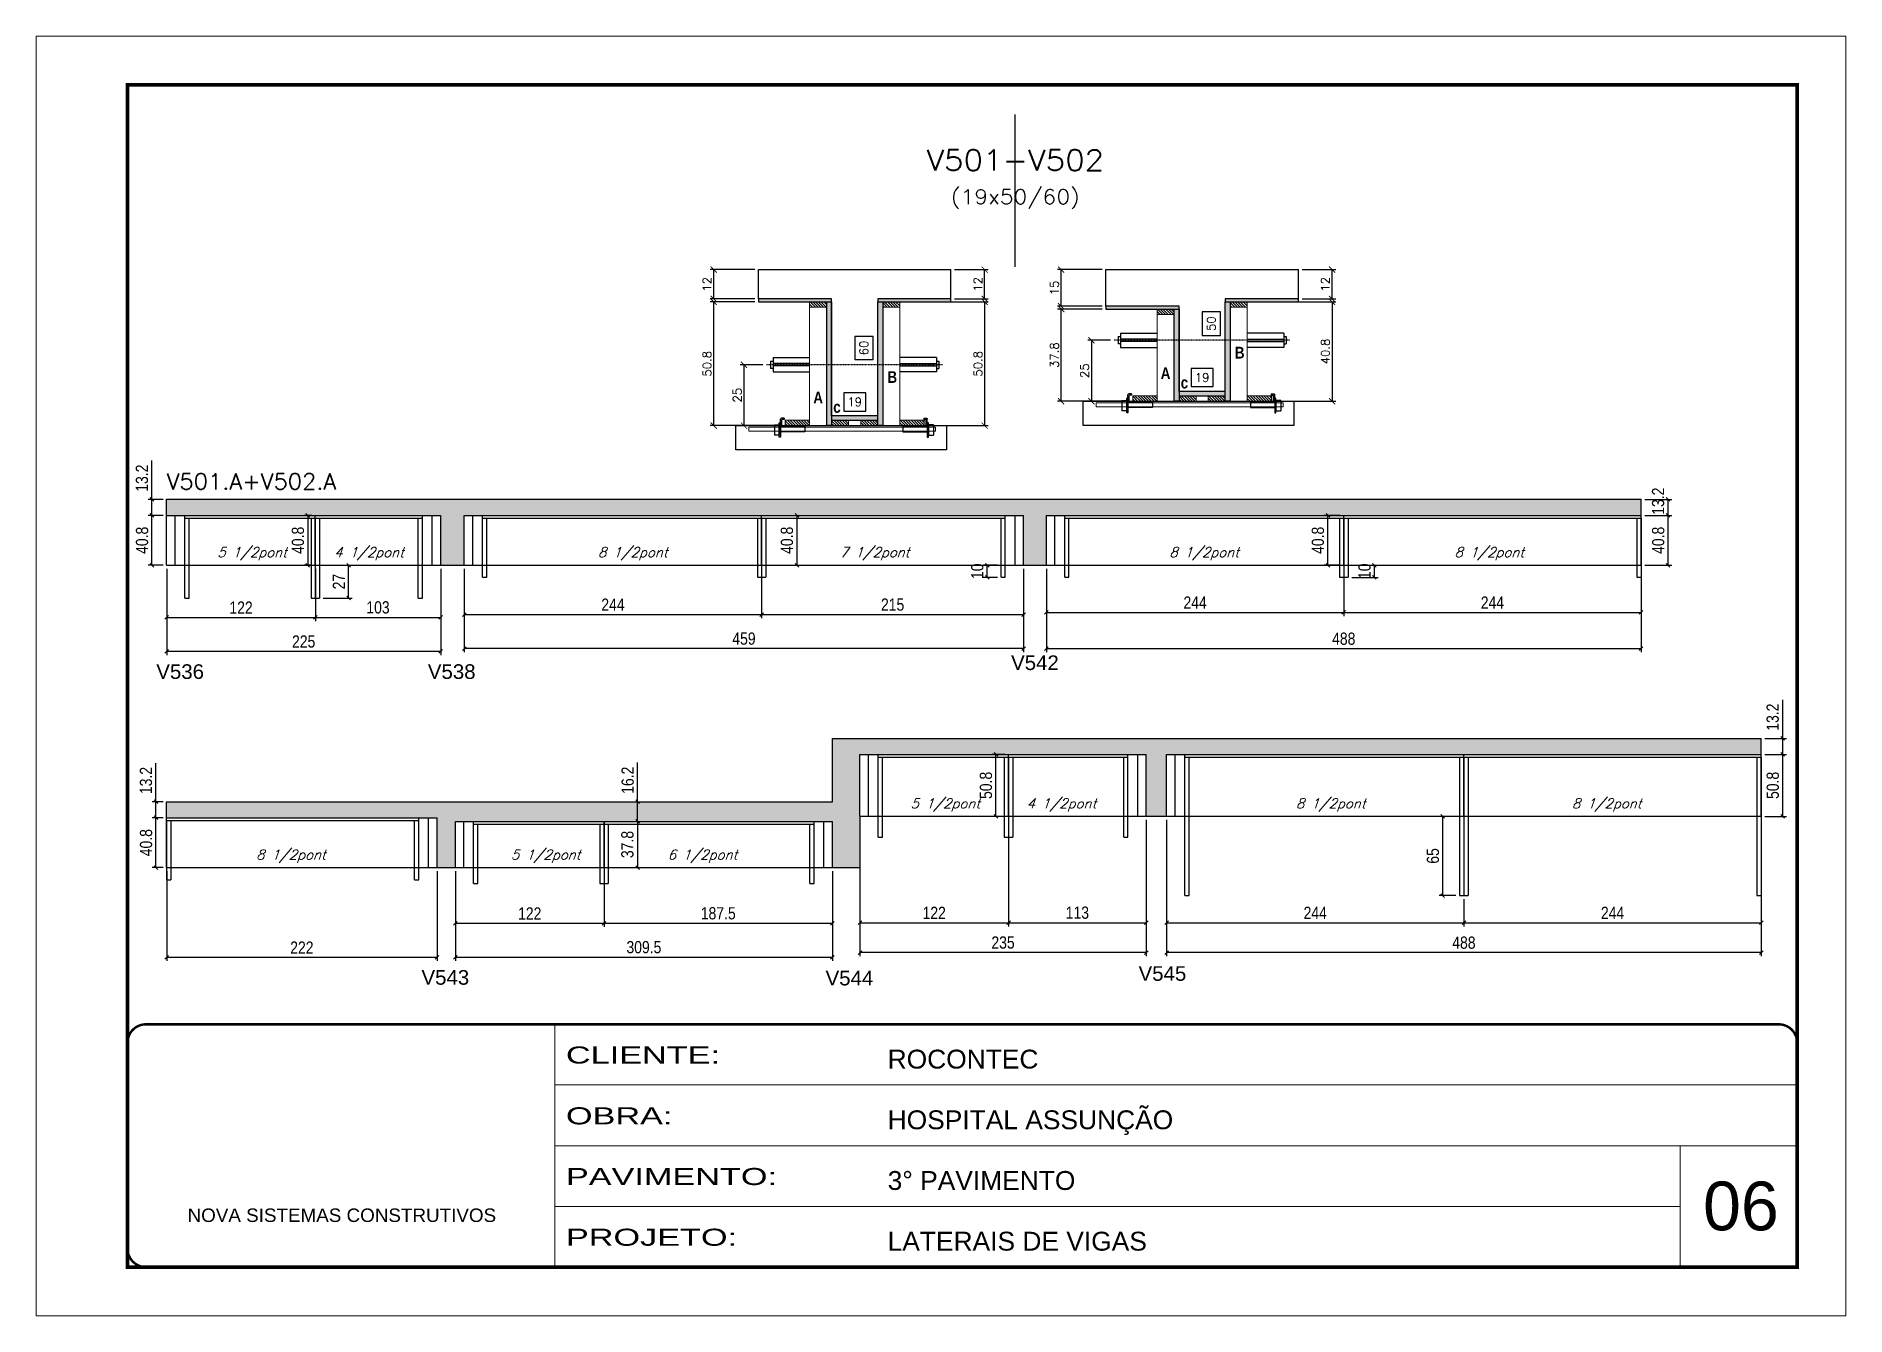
# Model space of a CAD drawing. Extents: x -21493 to -15213, y -12134 to 11887.
# Drawn here: x -19895 to -18410, y 9689 to 10739 of the extents above; entities that cross this region are included whole.
import ezdxf
from ezdxf.enums import TextEntityAlignment as Align

# ---------------------------------------------------------------- set-up
doc = ezdxf.new("R2010")
doc.units = 0
for name, pattern in [('CONTINUO', [0]), ('DASHED', [0.75, 0.5, -0.25]), ('HIDDEN', [0.375, 0.25, -0.125])]:
    doc.linetypes.add(name, pattern=pattern)
for name, color, linetype in [('5', 5, 'Continuous'), ('barrote', 251, 'Continuous'), ('COTA', 241, 'Continuous'), ('Cota Seção (2x)', 4, 'Continuous'), ('detalhes', 4, 'Continuous'), ('Painéis', 200, 'Continuous'), ('presilha', 1, 'Continuous'), ('SARR_2.2x7', 40, 'Continuous'), ('SARR_3.5x7', 81, 'Continuous'), ('TENSOR', 3, 'Continuous'), ('texto', 7, 'Continuous'), ('Texto de Titulo', 7, 'Continuous'), ('Texto Qtd Sarr', 242, 'Continuous')]:
    doc.layers.add(name, color=color, linetype=linetype)
for name, color, linetype, lineweight in [('CARIMBO', 255, 'Continuous', 9), ('CONCRETO', 251, 'Continuous', 25), ('Folhas', 255, 'Continuous', 9), ('Hachura', 251, 'Continuous', 9), ('Madeira', 126, 'Continuous', 18), ('SARRAFO DE PRESSAO', 251, 'DASHED', 9), ('SCO-___-LAJ', 2, 'Continuous', 0), ('Texto Seção', 7, 'Continuous', 15)]:
    doc.layers.add(name, color=color, linetype=linetype, lineweight=lineweight)
doc.styles.add('ARIAL', font='arial.ttf')
doc.styles.add('COTA TECNICA', font='techl___.ttf', dxfattribs={"height": 10})
doc.styles.add('REGUA-120', font='ROMANS.shx', dxfattribs={"height": 15})
doc.styles.add('Romans', font='romans.shx')
doc.styles.get("Standard").update_dxf_attribs({"font": 'arial.ttf'})
doc.styles.add('TECNICA', font='techb___.ttf', dxfattribs={"height": 10})
doc.styles.add('Tecnologia', font='')
doc.styles.get('Tecnologia').set_extended_font_data('Forgotten Futurist')
doc.dimstyles.new('Cota Seção (2x)', dxfattribs={"dimtxt": 7, "dimasz": 5, "dimexe": 3, "dimexo": 3, "dimgap": 2, "dimtad": 3, "dimdec": 1, "dimlfac": 0.5, "dimzin": 12, "dimdsep": 46, "dimtxsty": 'Romans', "dimblk": 'ARCHTICK', "dimcen": 0, "dimclrd": 4, "dimclre": 4, "dimclrt": 1, "dimadec": 1, "dimazin": 3, "dimtfac": 1, "dimtdec": 1, "dimtmove": 0, "dimatfit": 3, "dimldrblk": 'OBLIQUE', "dimfxl": 1, "dimtolj": 1, "dimtzin": 12, "dimarcsym": 0})
doc.dimstyles.new('Cota Seção interna', dxfattribs={"dimtxt": 7, "dimasz": 6, "dimexe": 0.18, "dimexo": 2, "dimgap": -4, "dimtad": 3, "dimdec": 1, "dimlfac": 0.5, "dimzin": 12, "dimdsep": 46, "dimtxsty": 'Romans', "dimblk": 'ARCHTICK', "dimcen": 0.09, "dimse1": 1, "dimse2": 1, "dimsd1": 1, "dimsd2": 1, "dimclrd": 180, "dimclre": 5, "dimclrt": 1, "dimadec": 0, "dimazin": 3, "dimtfac": 1, "dimtdec": 1, "dimtofl": 0, "dimtmove": 0, "dimatfit": 3, "dimldrblk": 'ARCHTICK', "dimfxl": 1, "dimtolj": 1, "dimtzin": 0, "dimarcsym": 0})
doc.dimstyles.new('PAINEL', dxfattribs={"dimtxt": 10, "dimasz": 3, "dimexe": 3, "dimexo": 3, "dimgap": 3, "dimtad": 1, "dimdec": 1, "dimzin": 12, "dimdsep": 46, "dimtxsty": 'COTA TECNICA', "dimblk1": 'OBLIQUE', "dimblk2": 'OBLIQUE', "dimsah": 1, "dimcen": 0.9, "dimclrd": 4, "dimclre": 4, "dimclrt": 240, "dimadec": 1, "dimazin": 3, "dimtfac": 1, "dimtdec": 1, "dimtmove": 0, "dimatfit": 3, "dimfxl": 1, "dimtolj": 1, "dimtzin": 12, "dimarcsym": 0})
pattern_1 = [(50, (-161800.6976, -19152.8167), (5.46554007, -0.47817257), [0.5715, -6.2865]), (355, (-161800.6976, -19152.8167), (-1.05730264, 5.73170536), [0.4572, -5.02921753]), (100.4514447, (-161800.242, -19152.8565), (4.40823741, 5.25353256), [0.48570026, -5.34270734]), (46.1842, (-161800.6976, -19151.293), (8.13237123, -1.26126984), [0.85725, -9.42975]), (96.6355576, (-161800.02, -19151.398), (7.12212402, 7.42278374), [0.7285507, -8.01406824]), (351.184151, (-161800.698, -19151.293), (7.122124, 7.42278374), [0.685799, -7.54379196]), (21, (-161799.9356, -19151.6737), (4.54843174, -3.06795595), [0.5715, -6.2865]), (326, (-161799.9356, -19151.6737), (1.85406085, 5.52563898), [0.4572, -5.0292]), (71.451445, (-161799.5566, -19151.9293), (6.40249258, 2.45768307), [0.48570026, -5.34269813]), (37.5, (-161800.6976, -19152.8167), (0.092658098, 2.536651166), [0, -4.96824, 0, -5.1054, 0, -5.04825]), (7.5, (-161800.6976, -19152.8167), (2.004589875, 3.005417245), [0, -2.91084, 0, -4.85394, 0, -1.92405]), (327.5, (-161802.3969, -19152.8167), (4.067717855, -0.17186232), [0, -1.905, 0, -5.9436, 0, -7.8867]), (317.5, (-161803.159, -19152.8167), (4.44387544, 0.76279473), [0, -2.4765, 0, -3.94716, 0, -5.6007])]

msp = doc.modelspace()

# ---------------------------------------------------------------- texts
at = {"layer": '5', "linetype": 'Continuous'}
for s, p in [('V536', (-19796.34, 10211.26)), ('V538', (-19573.5, 10211.26)), ('V542', (-19094.9, 10218.56)), ('V543', (-19578.73, 9960.34)), ('V544', (-19247.13, 9959.74)), ('V545', (-18990.27, 9963.54))]:
    msp.add_text(s, height=12, rotation=0.00004, dxfattribs=at).set_placement(p)
at = {"layer": 'CARIMBO', "style": 'ARIAL'}
msp.add_text('06', height=40, dxfattribs=at).set_placement((-18527.05, 9758.8))
at = {"layer": 'detalhes', "style": 'TECNICA'}
for s, p in [('B', (-18911.26, 10474.17)), ('B', (-19196.38, 10454.17)), ('A', (-18972.1, 10457.33)), ('c', (-18955.71, 10449.63)), ('A', (-19257.21, 10437.33)), ('c', (-19240.83, 10429.63))]:
    msp.add_text(s, height=9.6, dxfattribs=at).set_placement(p)
at = {"layer": 'texto', "color": 2, "char_height": 8, "attachment_point": 5, "style": 'Romans'}
for s, insert in [('{\\Q19;\\C256;5 1/2pont}', (-19717.72, 10313.92)), ('{\\Q19;\\C256;4 1/2pont}', (-19621.72, 10313.92)), ('{\\Q19;\\C256;8 1/2pont}', (-19405.31, 10313.92)), ('{\\Q19;\\C256;7 1/2pont}', (-19206.8, 10313.92)), ('{\\Q19;\\C256;8 1/2pont}', (-18936.47, 10313.92)), ('{\\Q19;\\C256;8 1/2pont}', (-18702.45, 10313.92)), ('{\\Q19;\\C256;5 1/2pont}', (-19148.87, 10107.78)), ('{\\Q19;\\C256;4 1/2pont}', (-19053.54, 10107.78)), ('{\\Q19;\\C256;8 1/2pont}', (-18832.57, 10107.78)), ('{\\Q19;\\C256;8 1/2pont}', (-18606.1, 10107.78)), ('{\\Q19;\\C256;8 1/2pont}', (-19685.82, 10065.78)), ('{\\Q19;\\C256;5 1/2pont}', (-19476.79, 10065.78)), ('{\\Q19;\\C256;6 1/2pont}', (-19348.11, 10065.78))]:
    msp.add_mtext(s, dxfattribs=dict(at, insert=insert))
at = {"layer": 'Texto Seção', "style": 'REGUA-120', "width": 1.05}
msp.add_text('V501.A+V502.A', height=13, dxfattribs=at).set_placement((-19787.86, 10366.82))

# ---------------------------------------------------------------- blocks, each defined once
blk = doc.blocks.new('_ArchTick')
at = {"color": 0, "linetype": 'ByBlock', "const_width": 0.15}
blk.add_lwpolyline([(-0.5, -0.5), (0.5, 0.5)], dxfattribs=at)
blk = doc.blocks.new('*D1312')
at = {"layer": 'COTA', "color": 4, "lineweight": -2, "transparency": 16777216}
for p, q in [((-19305.2, 10520.7), (-19341.9, 10520.7)), ((-19338.9, 10419.1), (-19338.9, 10520.7)), ((-19287.6, 10419.1), (-19341.9, 10419.1))]:
    blk.add_line(p, q, dxfattribs=at)
at = {"layer": 'Defpoints', "color": 0, "transparency": 16777216}
for p in [(-19338.9, 10520.7), (-19302.2, 10520.7), (-19284.6, 10419.1)]:
    blk.add_point(p, dxfattribs=at)
at = {"layer": 'COTA', "color": 4, "lineweight": -2, "transparency": 16777216, "xscale": 5, "yscale": 5, "zscale": 5}
for p, rotation in [((-19338.9, 10520.7), 90), ((-19338.9, 10419.1), 270)]:
    blk.add_blockref('_ArchTick', p, dxfattribs=dict(at, rotation=rotation))
at = {"layer": 'COTA', "color": 1, "transparency": 16777216, "insert": (-19344.4, 10469.9), "char_height": 7, "attachment_point": 5, "rotation": 90, "style": 'Romans'}
blk.add_mtext('\\A1;50.8', dxfattribs=at)
blk = doc.blocks.new('_Oblique')
at = {"color": 0, "linetype": 'ByBlock', "lineweight": -2}
blk.add_line((-0.5, -0.5), (0.5, 0.5), dxfattribs=at)
blk = doc.blocks.new('*D1313')
at = {"layer": 'COTA', "color": 4, "lineweight": -2, "transparency": 16777216}
for p, q in [((-19305.2, 10547.1), (-19341.9, 10547.1)), ((-19338.9, 10523.1), (-19338.9, 10547.1)), ((-19305.2, 10523.1), (-19341.9, 10523.1))]:
    blk.add_line(p, q, dxfattribs=at)
at = {"layer": 'Defpoints', "color": 0, "transparency": 16777216}
for p in [(-19338.9, 10547.1), (-19302.2, 10547.1), (-19302.2, 10523.1)]:
    blk.add_point(p, dxfattribs=at)
at = {"layer": 'COTA', "color": 4, "lineweight": -2, "transparency": 16777216, "xscale": 5, "yscale": 5, "zscale": 5}
for p, rotation in [((-19338.9, 10547.1), 90), ((-19338.9, 10523.1), 270)]:
    blk.add_blockref('_ArchTick', p, dxfattribs=dict(at, rotation=rotation))
at = {"layer": 'COTA', "color": 1, "transparency": 16777216, "insert": (-19344.4, 10535.1), "char_height": 7, "attachment_point": 5, "rotation": 90, "style": 'Romans'}
blk.add_mtext('\\A1;12', dxfattribs=at)
blk = doc.blocks.new('*D1314')
at = {"layer": 'Cota Seção (2x)', "color": 180, "lineweight": -2, "transparency": 16777216}
for p, q in [((-19208.2, 10492.3), (-19223.2, 10492.3)), ((-19223.2, 10492.3), (-19223.2, 10473.3)), ((-19208.2, 10473.3), (-19208.2, 10492.3)), ((-19223.2, 10473.3), (-19208.2, 10473.3))]:
    blk.add_line(p, q, dxfattribs=at)
at = {"layer": 'Defpoints', "color": 0, "transparency": 16777216}
for p in [(-19242.2, 10547.1), (-19204.2, 10547.1), (-19242.2, 10427.1)]:
    blk.add_point(p, dxfattribs=at)
at = {"layer": 'Cota Seção (2x)', "color": 1, "transparency": 16777216, "insert": (-19215.7, 10482.8), "char_height": 7, "attachment_point": 5, "rotation": 90, "style": 'Romans'}
blk.add_mtext('\\A1;60', dxfattribs=at)
blk = doc.blocks.new('PRESILHA METÁLICA 1')
at = {"layer": 'presilha'}
for p, q in [((0, 13), (6, 13)), ((0, 13), (0, 0)), ((6, 0), (0, 0)), ((6, 15.5), (7.5, 15.5)), ((6, -2.5), (6, 15.5)), ((6, 13), (6, 0)), ((7.5, 10.6), (7.5, 19.9)), ((7.5, 15.5), (7.5, -2.5)), ((37.5, 4.1), (7.5, 4.1)), ((12, 21), (8.6, 21)), ((9, 11.6), (9, 18.9)), ((12, 19.5), (9.6, 19.5)), ((37.5, 11), (9.6, 11)), ((12, 21), (12, 19.5)), ((37.5, 11), (37.5, 4.1)), ((7.5, -2.5), (6, -2.5))]:
    blk.add_line(p, q, dxfattribs=at)
for centre, radius, start, end in [((8.6, 19.9), 1.14, 90, 180), ((9.6, 18.9), 0.57, 90, 180), ((9.6, 11.6), 0.57, 180, 270)]:
    blk.add_arc(centre, radius, start, end, dxfattribs=at)
blk = doc.blocks.new('*D1315')
at = {"layer": 'Cota Seção (2x)', "color": 180, "lineweight": -2, "transparency": 16777216}
for p, q in [((-19214.2, 10446.1), (-19232.2, 10446.1)), ((-19232.2, 10446.1), (-19232.2, 10431.1)), ((-19214.2, 10431.1), (-19214.2, 10446.1)), ((-19232.2, 10431.1), (-19214.2, 10431.1))]:
    blk.add_line(p, q, dxfattribs=at)
at = {"layer": 'Defpoints', "color": 0, "transparency": 16777216}
for p in [(-19242.2, 10427.1), (-19242.2, 10419.1), (-19204.2, 10419.1)]:
    blk.add_point(p, dxfattribs=at)
at = {"layer": 'Cota Seção (2x)', "color": 1, "transparency": 16777216, "insert": (-19223.2, 10438.6), "char_height": 7, "attachment_point": 5, "style": 'Romans'}
blk.add_mtext('\\A1;19', dxfattribs=at)
blk = doc.blocks.new('*D1316')
at = {"layer": 'COTA', "color": 4, "lineweight": -2, "transparency": 16777216}
for p, q in [((-19183.2, 10520.7), (-19113.6, 10520.7)), ((-19116.6, 10520.7), (-19116.6, 10419.1)), ((-19183.2, 10419.1), (-19113.6, 10419.1))]:
    blk.add_line(p, q, dxfattribs=at)
at = {"layer": 'Defpoints', "color": 0, "transparency": 16777216}
for p in [(-19186.2, 10520.7), (-19186.2, 10419.1), (-19116.6, 10419.1)]:
    blk.add_point(p, dxfattribs=at)
at = {"layer": 'COTA', "color": 4, "lineweight": -2, "transparency": 16777216, "xscale": 5, "yscale": 5, "zscale": 5}
for p, rotation in [((-19116.6, 10520.7), 90), ((-19116.6, 10419.1), 270)]:
    blk.add_blockref('_ArchTick', p, dxfattribs=dict(at, rotation=rotation))
at = {"layer": 'COTA', "color": 1, "transparency": 16777216, "insert": (-19122.1, 10469.9), "char_height": 7, "attachment_point": 5, "rotation": 90, "style": 'Romans'}
blk.add_mtext('\\A1;50.8', dxfattribs=at)
blk = doc.blocks.new('*D1317')
at = {"layer": 'COTA', "color": 4, "lineweight": -2, "transparency": 16777216}
for p, q in [((-19298.5, 10469.1), (-19317.1, 10469.1)), ((-19314.1, 10469.1), (-19314.1, 10419.1)), ((-19298.5, 10419.1), (-19317.1, 10419.1))]:
    blk.add_line(p, q, dxfattribs=at)
at = {"layer": 'Defpoints', "color": 0, "transparency": 16777216}
for p in [(-19295.5, 10469.1), (-19314.1, 10419.1), (-19295.5, 10419.1)]:
    blk.add_point(p, dxfattribs=at)
at = {"layer": 'COTA', "color": 4, "lineweight": -2, "transparency": 16777216, "xscale": 5, "yscale": 5, "zscale": 5}
for p, rotation in [((-19314.1, 10469.1), 90), ((-19314.1, 10419.1), 270)]:
    blk.add_blockref('_ArchTick', p, dxfattribs=dict(at, rotation=rotation))
at = {"layer": 'COTA', "color": 1, "transparency": 16777216, "insert": (-19319.6, 10444.1), "char_height": 7, "attachment_point": 5, "rotation": 90, "style": 'Romans'}
blk.add_mtext('\\A1;25', dxfattribs=at)
blk = doc.blocks.new('*D1621')
at = {"layer": 'COTA', "color": 4, "lineweight": -2, "transparency": 16777216}
for p, q in [((-19141.2, 10547.1), (-19113.6, 10547.1)), ((-19116.6, 10523.1), (-19116.6, 10547.1)), ((-19141.2, 10523.1), (-19113.6, 10523.1))]:
    blk.add_line(p, q, dxfattribs=at)
at = {"layer": 'Defpoints', "color": 0, "transparency": 16777216}
for p in [(-19144.2, 10547.1), (-19116.6, 10547.1), (-19144.2, 10523.1)]:
    blk.add_point(p, dxfattribs=at)
at = {"layer": 'COTA', "color": 4, "lineweight": -2, "transparency": 16777216, "xscale": 5, "yscale": 5, "zscale": 5}
for p, rotation in [((-19116.6, 10547.1), 90), ((-19116.6, 10523.1), 270)]:
    blk.add_blockref('_ArchTick', p, dxfattribs=dict(at, rotation=rotation))
at = {"layer": 'COTA', "color": 1, "transparency": 16777216, "insert": (-19122.1, 10535.1), "char_height": 7, "attachment_point": 5, "rotation": 90, "style": 'Romans'}
blk.add_mtext('\\A1;12', dxfattribs=at)
blk = doc.blocks.new('titulo1')
at = {"layer": 'Defpoints', "color": 252, "linetype": 'HIDDEN', "ltscale": 2}
blk.add_line((0, 0), (0, 125), dxfattribs=at)
at = {"layer": 'Defpoints', "style": 'Romans', "oblique": 15}
blk.add_attdef('FOLHA', text='', height=10, dxfattribs=at).set_placement((0, 15.6), align=Align.MIDDLE_CENTER)
at = {"layer": 'Texto Qtd Sarr', "color": 3, "style": 'Romans', "oblique": 15}
for tag, height, p in [('TITULO', 17, (0, 71.4)), ('SEÇÃO', 12, (0, 41.5))]:
    blk.add_attdef(tag, text='', height=height, dxfattribs=at).set_placement(p, align=Align.MIDDLE_CENTER)
blk = doc.blocks.new('*D1318')
at = {"layer": 'COTA', "color": 4, "lineweight": -2, "transparency": 16777216}
for p, q in [((-19020.1, 10514.7), (-19056.8, 10514.7)), ((-19053.8, 10439.1), (-19053.8, 10514.7)), ((-19002.5, 10439.1), (-19056.8, 10439.1))]:
    blk.add_line(p, q, dxfattribs=at)
at = {"layer": 'Defpoints', "color": 0, "transparency": 16777216}
for p in [(-19053.8, 10514.7), (-19017.1, 10514.7), (-18999.5, 10439.1)]:
    blk.add_point(p, dxfattribs=at)
at = {"layer": 'COTA', "color": 4, "lineweight": -2, "transparency": 16777216, "xscale": 5, "yscale": 5, "zscale": 5}
for p, rotation in [((-19053.8, 10514.7), 90), ((-19053.8, 10439.1), 270)]:
    blk.add_blockref('_ArchTick', p, dxfattribs=dict(at, rotation=rotation))
at = {"layer": 'COTA', "color": 1, "transparency": 16777216, "insert": (-19059.3, 10476.9), "char_height": 7, "attachment_point": 5, "rotation": 90, "style": 'Romans'}
blk.add_mtext('\\A1;37.8', dxfattribs=at)
blk = doc.blocks.new('*D1319')
at = {"layer": 'COTA', "color": 4, "lineweight": -2, "transparency": 16777216}
for p, q in [((-19020.1, 10547.1), (-19056.8, 10547.1)), ((-19053.8, 10517.1), (-19053.8, 10547.1)), ((-19020.1, 10517.1), (-19056.8, 10517.1))]:
    blk.add_line(p, q, dxfattribs=at)
at = {"layer": 'Defpoints', "color": 0, "transparency": 16777216}
for p in [(-19053.8, 10547.1), (-19017.1, 10547.1), (-19017.1, 10517.1)]:
    blk.add_point(p, dxfattribs=at)
at = {"layer": 'COTA', "color": 4, "lineweight": -2, "transparency": 16777216, "xscale": 5, "yscale": 5, "zscale": 5}
for p, rotation in [((-19053.8, 10547.1), 90), ((-19053.8, 10517.1), 270)]:
    blk.add_blockref('_ArchTick', p, dxfattribs=dict(at, rotation=rotation))
at = {"layer": 'COTA', "color": 1, "transparency": 16777216, "insert": (-19059.3, 10532.1), "char_height": 7, "attachment_point": 5, "rotation": 90, "style": 'Romans'}
blk.add_mtext('\\A1;15', dxfattribs=at)
blk = doc.blocks.new('*D1320')
at = {"layer": 'Cota Seção (2x)', "color": 180, "lineweight": -2, "transparency": 16777216}
for p, q in [((-18923.1, 10512.4), (-18938.1, 10512.4)), ((-18938.1, 10512.4), (-18938.1, 10493.1)), ((-18923.1, 10493.1), (-18923.1, 10512.4)), ((-18938.1, 10493.1), (-18923.1, 10493.1))]:
    blk.add_line(p, q, dxfattribs=at)
at = {"layer": 'Defpoints', "color": 0, "transparency": 16777216}
for p in [(-18957.1, 10547.1), (-18919.1, 10547.1), (-18957.1, 10447.1)]:
    blk.add_point(p, dxfattribs=at)
at = {"layer": 'Cota Seção (2x)', "color": 1, "transparency": 16777216, "insert": (-18930.6, 10502.8), "char_height": 7, "attachment_point": 5, "rotation": 90, "style": 'Romans'}
blk.add_mtext('\\A1;50', dxfattribs=at)
blk = doc.blocks.new('*D1321')
at = {"layer": 'Cota Seção (2x)', "color": 180, "lineweight": -2, "transparency": 16777216}
for p, q in [((-18929.1, 10466.1), (-18947.1, 10466.1)), ((-18947.1, 10466.1), (-18947.1, 10451.1)), ((-18929.1, 10451.1), (-18929.1, 10466.1)), ((-18947.1, 10451.1), (-18929.1, 10451.1))]:
    blk.add_line(p, q, dxfattribs=at)
at = {"layer": 'Defpoints', "color": 0, "transparency": 16777216}
for p in [(-18957.1, 10447.1), (-18957.1, 10439.1), (-18919.1, 10439.1)]:
    blk.add_point(p, dxfattribs=at)
at = {"layer": 'Cota Seção (2x)', "color": 1, "transparency": 16777216, "insert": (-18938.1, 10458.6), "char_height": 7, "attachment_point": 5, "style": 'Romans'}
blk.add_mtext('\\A1;19', dxfattribs=at)
blk = doc.blocks.new('*D1322')
at = {"layer": 'COTA', "color": 4, "lineweight": -2, "transparency": 16777216}
for p, q in [((-18898.1, 10520.7), (-18828.5, 10520.7)), ((-18831.5, 10520.7), (-18831.5, 10439.1)), ((-18898.1, 10439.1), (-18828.5, 10439.1))]:
    blk.add_line(p, q, dxfattribs=at)
at = {"layer": 'Defpoints', "color": 0, "transparency": 16777216}
for p in [(-18901.1, 10520.7), (-18901.1, 10439.1), (-18831.5, 10439.1)]:
    blk.add_point(p, dxfattribs=at)
at = {"layer": 'COTA', "color": 4, "lineweight": -2, "transparency": 16777216, "xscale": 5, "yscale": 5, "zscale": 5}
for p, rotation in [((-18831.5, 10520.7), 90), ((-18831.5, 10439.1), 270)]:
    blk.add_blockref('_ArchTick', p, dxfattribs=dict(at, rotation=rotation))
at = {"layer": 'COTA', "color": 1, "transparency": 16777216, "insert": (-18837, 10479.9), "char_height": 7, "attachment_point": 5, "rotation": 90, "style": 'Romans'}
blk.add_mtext('\\A1;40.8', dxfattribs=at)
blk = doc.blocks.new('*D1323')
at = {"layer": 'COTA', "color": 4, "lineweight": -2, "transparency": 16777216}
for p, q in [((-19013.4, 10489.1), (-19032, 10489.1)), ((-19029, 10489.1), (-19029, 10439.1)), ((-19013.4, 10439.1), (-19032, 10439.1))]:
    blk.add_line(p, q, dxfattribs=at)
at = {"layer": 'Defpoints', "color": 0, "transparency": 16777216}
for p in [(-19010.4, 10489.1), (-19029, 10439.1), (-19010.4, 10439.1)]:
    blk.add_point(p, dxfattribs=at)
at = {"layer": 'COTA', "color": 4, "lineweight": -2, "transparency": 16777216, "xscale": 5, "yscale": 5, "zscale": 5}
for p, rotation in [((-19029, 10489.1), 90), ((-19029, 10439.1), 270)]:
    blk.add_blockref('_ArchTick', p, dxfattribs=dict(at, rotation=rotation))
at = {"layer": 'COTA', "color": 1, "transparency": 16777216, "insert": (-19034.5, 10464.1), "char_height": 7, "attachment_point": 5, "rotation": 90, "style": 'Romans'}
blk.add_mtext('\\A1;25', dxfattribs=at)
blk = doc.blocks.new('*D1622')
at = {"layer": 'COTA', "color": 4, "lineweight": -2, "transparency": 16777216}
for p, q in [((-18856.1, 10547.1), (-18828.5, 10547.1)), ((-18831.5, 10523.1), (-18831.5, 10547.1)), ((-18856.1, 10523.1), (-18828.5, 10523.1))]:
    blk.add_line(p, q, dxfattribs=at)
at = {"layer": 'Defpoints', "color": 0, "transparency": 16777216}
for p in [(-18859.1, 10547.1), (-18831.5, 10547.1), (-18859.1, 10523.1)]:
    blk.add_point(p, dxfattribs=at)
at = {"layer": 'COTA', "color": 4, "lineweight": -2, "transparency": 16777216, "xscale": 5, "yscale": 5, "zscale": 5}
for p, rotation in [((-18831.5, 10547.1), 90), ((-18831.5, 10523.1), 270)]:
    blk.add_blockref('_ArchTick', p, dxfattribs=dict(at, rotation=rotation))
at = {"layer": 'COTA', "color": 1, "transparency": 16777216, "insert": (-18837, 10535.1), "char_height": 7, "attachment_point": 5, "rotation": 90, "style": 'Romans'}
blk.add_mtext('\\A1;12', dxfattribs=at)
blk = doc.blocks.new('*D1623')
at = {"layer": 'COTA', "color": 4, "lineweight": -2, "ltscale": 25, "transparency": 16777216}
for p, q in [((-19787.8, 10301.6), (-19787.8, 10258.7)), ((-19665.8, 10301.6), (-19665.8, 10258.7)), ((-19787.8, 10261.7), (-19665.8, 10261.7))]:
    blk.add_line(p, q, dxfattribs=at)
at = {"layer": 'Defpoints', "color": 0, "ltscale": 25, "transparency": 16777216}
for p in [(-19787.8, 10304.6), (-19665.8, 10304.6), (-19665.8, 10261.7)]:
    blk.add_point(p, dxfattribs=at)
at = {"layer": 'COTA', "color": 4, "lineweight": -2, "ltscale": 25, "transparency": 16777216, "xscale": 3, "yscale": 3, "zscale": 3, "rotation": 180}
blk.add_blockref('_Oblique', (-19787.8, 10261.7), dxfattribs=at)
at = {"layer": 'COTA', "color": 4, "lineweight": -2, "ltscale": 25, "transparency": 16777216, "xscale": 3, "yscale": 3, "zscale": 3}
blk.add_blockref('_Oblique', (-19665.8, 10261.7), dxfattribs=at)
at = {"layer": 'COTA', "color": 240, "ltscale": 25, "transparency": 16777216, "insert": (-19726.8, 10269.8), "char_height": 10, "attachment_point": 5, "style": 'COTA TECNICA'}
blk.add_mtext('\\A1;122', dxfattribs=at)
blk = doc.blocks.new('*D1624')
at = {"layer": 'COTA', "color": 4, "lineweight": -2, "ltscale": 25, "transparency": 16777216}
for p, q in [((-19665.8, 10301.6), (-19665.8, 10258.7)), ((-19562.9, 10301.6), (-19562.9, 10258.7)), ((-19665.8, 10261.7), (-19562.9, 10261.7))]:
    blk.add_line(p, q, dxfattribs=at)
at = {"layer": 'Defpoints', "color": 0, "ltscale": 25, "transparency": 16777216}
for p in [(-19665.8, 10304.6), (-19562.9, 10304.6), (-19562.9, 10261.7)]:
    blk.add_point(p, dxfattribs=at)
at = {"layer": 'COTA', "color": 4, "lineweight": -2, "ltscale": 25, "transparency": 16777216, "xscale": 3, "yscale": 3, "zscale": 3, "rotation": 180}
blk.add_blockref('_Oblique', (-19665.8, 10261.7), dxfattribs=at)
at = {"layer": 'COTA', "color": 4, "lineweight": -2, "ltscale": 25, "transparency": 16777216, "xscale": 3, "yscale": 3, "zscale": 3}
blk.add_blockref('_Oblique', (-19562.9, 10261.7), dxfattribs=at)
at = {"layer": 'COTA', "color": 240, "ltscale": 25, "transparency": 16777216, "insert": (-19614.4, 10269.9), "char_height": 10, "attachment_point": 5, "style": 'COTA TECNICA'}
blk.add_mtext('\\A1;103', dxfattribs=at)
blk = doc.blocks.new('*D1625')
at = {"layer": 'COTA', "color": 4, "lineweight": -2, "ltscale": 25, "transparency": 16777216}
for p, q in [((-19787.8, 10301.6), (-19787.8, 10230.8)), ((-19562.9, 10301.6), (-19562.9, 10230.8)), ((-19562.9, 10233.8), (-19787.8, 10233.8))]:
    blk.add_line(p, q, dxfattribs=at)
at = {"layer": 'Defpoints', "color": 0, "ltscale": 25, "transparency": 16777216}
for p in [(-19787.8, 10304.6), (-19562.9, 10304.6), (-19787.8, 10233.8)]:
    blk.add_point(p, dxfattribs=at)
at = {"layer": 'COTA', "color": 4, "lineweight": -2, "ltscale": 25, "transparency": 16777216, "xscale": 3, "yscale": 3, "zscale": 3, "rotation": 180}
blk.add_blockref('_Oblique', (-19787.8, 10233.8), dxfattribs=at)
at = {"layer": 'COTA', "color": 4, "lineweight": -2, "ltscale": 25, "transparency": 16777216, "xscale": 3, "yscale": 3, "zscale": 3}
blk.add_blockref('_Oblique', (-19562.9, 10233.8), dxfattribs=at)
at = {"layer": 'COTA', "color": 240, "ltscale": 25, "transparency": 16777216, "insert": (-19675.4, 10241.9), "char_height": 10, "attachment_point": 5, "style": 'COTA TECNICA'}
blk.add_mtext('\\A1;225', dxfattribs=at)
blk = doc.blocks.new('*D1626')
at = {"layer": 'COTA', "color": 4, "lineweight": -2, "ltscale": 25, "transparency": 16777216}
for p, q in [((-19543.6, 10301.6), (-19543.6, 10261.1)), ((-19299.6, 10301.6), (-19299.6, 10261.1)), ((-19543.6, 10264.1), (-19299.6, 10264.1))]:
    blk.add_line(p, q, dxfattribs=at)
at = {"layer": 'Defpoints', "color": 0, "ltscale": 25, "transparency": 16777216}
for p in [(-19543.6, 10304.6), (-19299.6, 10304.6), (-19299.6, 10264.1)]:
    blk.add_point(p, dxfattribs=at)
at = {"layer": 'COTA', "color": 4, "lineweight": -2, "ltscale": 25, "transparency": 16777216, "xscale": 3, "yscale": 3, "zscale": 3, "rotation": 180}
blk.add_blockref('_Oblique', (-19543.6, 10264.1), dxfattribs=at)
at = {"layer": 'COTA', "color": 4, "lineweight": -2, "ltscale": 25, "transparency": 16777216, "xscale": 3, "yscale": 3, "zscale": 3}
blk.add_blockref('_Oblique', (-19299.6, 10264.1), dxfattribs=at)
at = {"layer": 'COTA', "color": 240, "ltscale": 25, "transparency": 16777216, "insert": (-19421.6, 10272.2), "char_height": 10, "attachment_point": 5, "style": 'COTA TECNICA'}
blk.add_mtext('\\A1;244', dxfattribs=at)
blk = doc.blocks.new('*D1627')
at = {"layer": 'COTA', "color": 4, "lineweight": -2, "ltscale": 25, "transparency": 16777216}
for p, q in [((-19299.6, 10301.6), (-19299.6, 10261.1)), ((-19084.6, 10301.6), (-19084.6, 10261.1)), ((-19299.6, 10264.1), (-19084.6, 10264.1))]:
    blk.add_line(p, q, dxfattribs=at)
at = {"layer": 'Defpoints', "color": 0, "ltscale": 25, "transparency": 16777216}
for p in [(-19299.6, 10304.6), (-19084.6, 10304.6), (-19084.6, 10264.1)]:
    blk.add_point(p, dxfattribs=at)
at = {"layer": 'COTA', "color": 4, "lineweight": -2, "ltscale": 25, "transparency": 16777216, "xscale": 3, "yscale": 3, "zscale": 3, "rotation": 180}
blk.add_blockref('_Oblique', (-19299.6, 10264.1), dxfattribs=at)
at = {"layer": 'COTA', "color": 4, "lineweight": -2, "ltscale": 25, "transparency": 16777216, "xscale": 3, "yscale": 3, "zscale": 3}
blk.add_blockref('_Oblique', (-19084.6, 10264.1), dxfattribs=at)
at = {"layer": 'COTA', "color": 240, "ltscale": 25, "transparency": 16777216, "insert": (-19192.1, 10272.2), "char_height": 10, "attachment_point": 5, "style": 'COTA TECNICA'}
blk.add_mtext('\\A1;215', dxfattribs=at)
blk = doc.blocks.new('*D1628')
at = {"layer": 'COTA', "color": 4, "lineweight": -2, "ltscale": 25, "transparency": 16777216}
for p, q in [((-19543.6, 10301.6), (-19543.6, 10233.2)), ((-19084.6, 10301.6), (-19084.6, 10233.2)), ((-19084.6, 10236.2), (-19543.6, 10236.2))]:
    blk.add_line(p, q, dxfattribs=at)
at = {"layer": 'Defpoints', "color": 0, "ltscale": 25, "transparency": 16777216}
for p in [(-19543.6, 10304.6), (-19084.6, 10304.6), (-19543.6, 10236.2)]:
    blk.add_point(p, dxfattribs=at)
at = {"layer": 'COTA', "color": 4, "lineweight": -2, "ltscale": 25, "transparency": 16777216, "xscale": 3, "yscale": 3, "zscale": 3, "rotation": 180}
blk.add_blockref('_Oblique', (-19543.6, 10236.2), dxfattribs=at)
at = {"layer": 'COTA', "color": 4, "lineweight": -2, "ltscale": 25, "transparency": 16777216, "xscale": 3, "yscale": 3, "zscale": 3}
blk.add_blockref('_Oblique', (-19084.6, 10236.2), dxfattribs=at)
at = {"layer": 'COTA', "color": 240, "ltscale": 25, "transparency": 16777216, "insert": (-19314.1, 10244.3), "char_height": 10, "attachment_point": 5, "style": 'COTA TECNICA'}
blk.add_mtext('\\A1;459', dxfattribs=at)
blk = doc.blocks.new('*D1629')
at = {"layer": 'COTA', "color": 4, "lineweight": -2, "ltscale": 25, "transparency": 16777216}
for p, q in [((-19790.8, 10345.4), (-19802.9, 10345.4)), ((-19799.9, 10304.6), (-19799.9, 10345.4)), ((-19790.8, 10304.6), (-19802.9, 10304.6))]:
    blk.add_line(p, q, dxfattribs=at)
at = {"layer": 'Defpoints', "color": 0, "ltscale": 25, "transparency": 16777216}
for p in [(-19799.9, 10345.4), (-19787.8, 10345.4), (-19787.8, 10304.6)]:
    blk.add_point(p, dxfattribs=at)
at = {"layer": 'COTA', "color": 4, "lineweight": -2, "ltscale": 25, "transparency": 16777216, "xscale": 3, "yscale": 3, "zscale": 3}
for p, rotation in [((-19799.9, 10345.4), 90), ((-19799.9, 10304.6), 270)]:
    blk.add_blockref('_Oblique', p, dxfattribs=dict(at, rotation=rotation))
at = {"layer": 'COTA', "color": 240, "ltscale": 25, "transparency": 16777216, "insert": (-19808, 10325), "char_height": 10, "attachment_point": 5, "rotation": 90, "style": 'COTA TECNICA'}
blk.add_mtext('\\A1;40.8', dxfattribs=at)
blk = doc.blocks.new('*D1630')
at = {"layer": 'COTA', "color": 4, "lineweight": -2, "ltscale": 25, "transparency": 16777216}
for p, q in [((-19799.9, 10358.6), (-19799.9, 10390.4)), ((-19790.8, 10358.6), (-19802.9, 10358.6)), ((-19799.9, 10345.4), (-19799.9, 10358.6)), ((-19790.8, 10345.4), (-19802.9, 10345.4))]:
    blk.add_line(p, q, dxfattribs=at)
at = {"layer": 'Defpoints', "color": 0, "ltscale": 25, "transparency": 16777216}
for p in [(-19799.9, 10358.6), (-19787.8, 10358.6), (-19787.8, 10345.4)]:
    blk.add_point(p, dxfattribs=at)
at = {"layer": 'COTA', "color": 4, "lineweight": -2, "ltscale": 25, "transparency": 16777216, "xscale": 3, "yscale": 3, "zscale": 3}
for p, rotation in [((-19799.9, 10358.6), 90), ((-19799.9, 10345.4), 270)]:
    blk.add_blockref('_Oblique', p, dxfattribs=dict(at, rotation=rotation))
at = {"layer": 'COTA', "color": 240, "ltscale": 25, "transparency": 16777216, "insert": (-19808.1, 10376), "char_height": 10, "attachment_point": 5, "rotation": 90, "style": 'COTA TECNICA'}
blk.add_mtext('\\A1;13.2', dxfattribs=at)
blk = doc.blocks.new('*D1631')
at = {"layer": 'COTA', "color": 4, "lineweight": -2, "ltscale": 25, "transparency": 16777216}
for p, q in [((-19065.9, 10301.6), (-19065.9, 10262.8)), ((-18821.9, 10301.6), (-18821.9, 10262.8)), ((-19065.9, 10265.8), (-18821.9, 10265.8))]:
    blk.add_line(p, q, dxfattribs=at)
at = {"layer": 'Defpoints', "color": 0, "ltscale": 25, "transparency": 16777216}
for p in [(-19065.9, 10304.6), (-18821.9, 10304.6), (-18821.9, 10265.8)]:
    blk.add_point(p, dxfattribs=at)
at = {"layer": 'COTA', "color": 4, "lineweight": -2, "ltscale": 25, "transparency": 16777216, "xscale": 3, "yscale": 3, "zscale": 3, "rotation": 180}
blk.add_blockref('_Oblique', (-19065.9, 10265.8), dxfattribs=at)
at = {"layer": 'COTA', "color": 4, "lineweight": -2, "ltscale": 25, "transparency": 16777216, "xscale": 3, "yscale": 3, "zscale": 3}
blk.add_blockref('_Oblique', (-18821.9, 10265.8), dxfattribs=at)
at = {"layer": 'COTA', "color": 240, "ltscale": 25, "transparency": 16777216, "insert": (-18943.9, 10273.9), "char_height": 10, "attachment_point": 5, "style": 'COTA TECNICA'}
blk.add_mtext('\\A1;244', dxfattribs=at)
blk = doc.blocks.new('*D1632')
at = {"layer": 'COTA', "color": 4, "lineweight": -2, "ltscale": 25, "transparency": 16777216}
for p, q in [((-18821.9, 10301.6), (-18821.9, 10262.8)), ((-18577.9, 10301.6), (-18577.9, 10262.8)), ((-18821.9, 10265.8), (-18577.9, 10265.8))]:
    blk.add_line(p, q, dxfattribs=at)
at = {"layer": 'Defpoints', "color": 0, "ltscale": 25, "transparency": 16777216}
for p in [(-18821.9, 10304.6), (-18577.9, 10304.6), (-18577.9, 10265.8)]:
    blk.add_point(p, dxfattribs=at)
at = {"layer": 'COTA', "color": 4, "lineweight": -2, "ltscale": 25, "transparency": 16777216, "xscale": 3, "yscale": 3, "zscale": 3, "rotation": 180}
blk.add_blockref('_Oblique', (-18821.9, 10265.8), dxfattribs=at)
at = {"layer": 'COTA', "color": 4, "lineweight": -2, "ltscale": 25, "transparency": 16777216, "xscale": 3, "yscale": 3, "zscale": 3}
blk.add_blockref('_Oblique', (-18577.9, 10265.8), dxfattribs=at)
at = {"layer": 'COTA', "color": 240, "ltscale": 25, "transparency": 16777216, "insert": (-18699.9, 10273.9), "char_height": 10, "attachment_point": 5, "style": 'COTA TECNICA'}
blk.add_mtext('\\A1;244', dxfattribs=at)
blk = doc.blocks.new('*D1633')
at = {"layer": 'COTA', "color": 4, "lineweight": -2, "ltscale": 25, "transparency": 16777216}
for p, q in [((-19550.9, 10053.5), (-19550.9, 10007.8)), ((-19428.9, 10053.5), (-19428.9, 10007.8)), ((-19550.9, 10010.8), (-19428.9, 10010.8))]:
    blk.add_line(p, q, dxfattribs=at)
at = {"layer": 'Defpoints', "color": 0, "ltscale": 25, "transparency": 16777216}
for p in [(-19550.9, 10056.5), (-19428.9, 10056.5), (-19428.9, 10010.8)]:
    blk.add_point(p, dxfattribs=at)
at = {"layer": 'COTA', "color": 4, "lineweight": -2, "ltscale": 25, "transparency": 16777216, "xscale": 3, "yscale": 3, "zscale": 3, "rotation": 180}
blk.add_blockref('_Oblique', (-19550.9, 10010.8), dxfattribs=at)
at = {"layer": 'COTA', "color": 4, "lineweight": -2, "ltscale": 25, "transparency": 16777216, "xscale": 3, "yscale": 3, "zscale": 3}
blk.add_blockref('_Oblique', (-19428.9, 10010.8), dxfattribs=at)
at = {"layer": 'COTA', "color": 240, "ltscale": 25, "transparency": 16777216, "insert": (-19489.9, 10018.8), "char_height": 10, "attachment_point": 5, "style": 'COTA TECNICA'}
blk.add_mtext('\\A1;122', dxfattribs=at)
blk = doc.blocks.new('*D1634')
at = {"layer": 'COTA', "color": 4, "lineweight": -2, "ltscale": 25, "transparency": 16777216}
for p, q in [((-19428.9, 10053.5), (-19428.9, 10007.8)), ((-19241.5, 10053.5), (-19241.5, 10007.8)), ((-19428.9, 10010.8), (-19241.5, 10010.8))]:
    blk.add_line(p, q, dxfattribs=at)
at = {"layer": 'Defpoints', "color": 0, "ltscale": 25, "transparency": 16777216}
for p in [(-19428.9, 10056.5), (-19241.5, 10056.5), (-19241.5, 10010.8)]:
    blk.add_point(p, dxfattribs=at)
at = {"layer": 'COTA', "color": 4, "lineweight": -2, "ltscale": 25, "transparency": 16777216, "xscale": 3, "yscale": 3, "zscale": 3, "rotation": 180}
blk.add_blockref('_Oblique', (-19428.9, 10010.8), dxfattribs=at)
at = {"layer": 'COTA', "color": 4, "lineweight": -2, "ltscale": 25, "transparency": 16777216, "xscale": 3, "yscale": 3, "zscale": 3}
blk.add_blockref('_Oblique', (-19241.5, 10010.8), dxfattribs=at)
at = {"layer": 'COTA', "color": 240, "ltscale": 25, "transparency": 16777216, "insert": (-19335.2, 10018.9), "char_height": 10, "attachment_point": 5, "style": 'COTA TECNICA'}
blk.add_mtext('\\A1;187.5', dxfattribs=at)
blk = doc.blocks.new('*D1635')
at = {"layer": 'COTA', "color": 4, "lineweight": -2, "ltscale": 25, "transparency": 16777216}
for p, q in [((-19550.9, 10053.5), (-19550.9, 9979.8)), ((-19241.5, 10053.5), (-19241.5, 9979.8)), ((-19241.5, 9982.8), (-19550.9, 9982.8))]:
    blk.add_line(p, q, dxfattribs=at)
at = {"layer": 'Defpoints', "color": 0, "ltscale": 25, "transparency": 16777216}
for p in [(-19550.9, 10056.5), (-19241.5, 10056.5), (-19550.9, 9982.8)]:
    blk.add_point(p, dxfattribs=at)
at = {"layer": 'COTA', "color": 4, "lineweight": -2, "ltscale": 25, "transparency": 16777216, "xscale": 3, "yscale": 3, "zscale": 3, "rotation": 180}
blk.add_blockref('_Oblique', (-19550.9, 9982.8), dxfattribs=at)
at = {"layer": 'COTA', "color": 4, "lineweight": -2, "ltscale": 25, "transparency": 16777216, "xscale": 3, "yscale": 3, "zscale": 3}
blk.add_blockref('_Oblique', (-19241.5, 9982.8), dxfattribs=at)
at = {"layer": 'COTA', "color": 240, "ltscale": 25, "transparency": 16777216, "insert": (-19396.2, 9991.1), "char_height": 10, "attachment_point": 5, "style": 'COTA TECNICA'}
blk.add_mtext('\\A1;309.5', dxfattribs=at)
blk = doc.blocks.new('*D1639')
at = {"layer": 'COTA', "color": 4, "lineweight": -2, "ltscale": 25, "transparency": 16777216}
for p, q in [((-19219, 10095.5), (-19219, 10008.2)), ((-19097, 10095.5), (-19097, 10008.2)), ((-19219, 10011.2), (-19097, 10011.2))]:
    blk.add_line(p, q, dxfattribs=at)
at = {"layer": 'Defpoints', "color": 0, "ltscale": 25, "transparency": 16777216}
for p in [(-19219, 10098.5), (-19097, 10098.5), (-19097, 10011.2)]:
    blk.add_point(p, dxfattribs=at)
at = {"layer": 'COTA', "color": 4, "lineweight": -2, "ltscale": 25, "transparency": 16777216, "xscale": 3, "yscale": 3, "zscale": 3, "rotation": 180}
blk.add_blockref('_Oblique', (-19219, 10011.2), dxfattribs=at)
at = {"layer": 'COTA', "color": 4, "lineweight": -2, "ltscale": 25, "transparency": 16777216, "xscale": 3, "yscale": 3, "zscale": 3}
blk.add_blockref('_Oblique', (-19097, 10011.2), dxfattribs=at)
at = {"layer": 'COTA', "color": 240, "ltscale": 25, "transparency": 16777216, "insert": (-19158, 10019.3), "char_height": 10, "attachment_point": 5, "style": 'COTA TECNICA'}
blk.add_mtext('\\A1;122', dxfattribs=at)
blk = doc.blocks.new('*D1640')
at = {"layer": 'COTA', "color": 4, "lineweight": -2, "ltscale": 25, "transparency": 16777216}
for p, q in [((-19097, 10095.5), (-19097, 10008.2)), ((-18984, 10095.5), (-18984, 10008.2)), ((-19097, 10011.2), (-18984, 10011.2))]:
    blk.add_line(p, q, dxfattribs=at)
at = {"layer": 'Defpoints', "color": 0, "ltscale": 25, "transparency": 16777216}
for p in [(-19097, 10098.5), (-18984, 10098.5), (-18984, 10011.2)]:
    blk.add_point(p, dxfattribs=at)
at = {"layer": 'COTA', "color": 4, "lineweight": -2, "ltscale": 25, "transparency": 16777216, "xscale": 3, "yscale": 3, "zscale": 3, "rotation": 180}
blk.add_blockref('_Oblique', (-19097, 10011.2), dxfattribs=at)
at = {"layer": 'COTA', "color": 4, "lineweight": -2, "ltscale": 25, "transparency": 16777216, "xscale": 3, "yscale": 3, "zscale": 3}
blk.add_blockref('_Oblique', (-18984, 10011.2), dxfattribs=at)
at = {"layer": 'COTA', "color": 240, "ltscale": 25, "transparency": 16777216, "insert": (-19040.5, 10019.4), "char_height": 10, "attachment_point": 5, "style": 'COTA TECNICA'}
blk.add_mtext('\\A1;113', dxfattribs=at)
blk = doc.blocks.new('*D1658')
at = {"layer": 'COTA', "color": 4, "lineweight": -2, "ltscale": 25, "transparency": 16777216}
for p, q in [((-19219, 10095.5), (-19219, 9983.7)), ((-18984, 10095.5), (-18984, 9983.7)), ((-18984, 9986.7), (-19219, 9986.7))]:
    blk.add_line(p, q, dxfattribs=at)
at = {"layer": 'Defpoints', "color": 0, "ltscale": 25, "transparency": 16777216}
for p in [(-19219, 10098.5), (-18984, 10098.5), (-19219, 9986.7)]:
    blk.add_point(p, dxfattribs=at)
at = {"layer": 'COTA', "color": 4, "lineweight": -2, "ltscale": 25, "transparency": 16777216, "xscale": 3, "yscale": 3, "zscale": 3, "rotation": 180}
blk.add_blockref('_Oblique', (-19219, 9986.7), dxfattribs=at)
at = {"layer": 'COTA', "color": 4, "lineweight": -2, "ltscale": 25, "transparency": 16777216, "xscale": 3, "yscale": 3, "zscale": 3}
blk.add_blockref('_Oblique', (-18984, 9986.7), dxfattribs=at)
at = {"layer": 'COTA', "color": 240, "ltscale": 25, "transparency": 16777216, "insert": (-19101.5, 9994.9), "char_height": 10, "attachment_point": 5, "style": 'COTA TECNICA'}
blk.add_mtext('\\A1;235', dxfattribs=at)
blk = doc.blocks.new('*D1668')
at = {"layer": 'COTA', "color": 4, "lineweight": -2, "ltscale": 25, "transparency": 16777216}
for p, q in [((-18729.8, 10098.5), (-18743.6, 10098.5)), ((-18740.6, 10033.5), (-18740.6, 10098.5)), ((-18729.8, 10033.5), (-18743.6, 10033.5))]:
    blk.add_line(p, q, dxfattribs=at)
at = {"layer": 'Defpoints', "color": 0, "ltscale": 25, "transparency": 16777216}
for p in [(-18740.6, 10098.5), (-18726.8, 10098.5), (-18726.8, 10033.5)]:
    blk.add_point(p, dxfattribs=at)
at = {"layer": 'COTA', "color": 4, "lineweight": -2, "ltscale": 25, "transparency": 16777216, "xscale": 3, "yscale": 3, "zscale": 3}
for p, rotation in [((-18740.6, 10098.5), 90), ((-18740.6, 10033.5), 270)]:
    blk.add_blockref('_Oblique', p, dxfattribs=dict(at, rotation=rotation))
at = {"layer": 'COTA', "color": 240, "ltscale": 25, "transparency": 16777216, "insert": (-18748.7, 10066), "char_height": 10, "attachment_point": 5, "rotation": 90, "style": 'COTA TECNICA'}
blk.add_mtext('\\A1;65', dxfattribs=at)
blk = doc.blocks.new('*D1644')
at = {"layer": 'COTA', "color": 4, "lineweight": -2, "ltscale": 25, "transparency": 16777216}
for p, q in [((-19065.9, 10301.6), (-19065.9, 10233.2)), ((-18577.9, 10301.6), (-18577.9, 10233.2)), ((-19065.9, 10236.2), (-18577.9, 10236.2))]:
    blk.add_line(p, q, dxfattribs=at)
at = {"layer": 'Defpoints', "color": 0, "ltscale": 25, "transparency": 16777216}
for p in [(-19065.9, 10304.6), (-18577.9, 10304.6), (-18577.9, 10236.2)]:
    blk.add_point(p, dxfattribs=at)
at = {"layer": 'COTA', "color": 4, "lineweight": -2, "ltscale": 25, "transparency": 16777216, "xscale": 3, "yscale": 3, "zscale": 3, "rotation": 180}
blk.add_blockref('_Oblique', (-19065.9, 10236.2), dxfattribs=at)
at = {"layer": 'COTA', "color": 4, "lineweight": -2, "ltscale": 25, "transparency": 16777216, "xscale": 3, "yscale": 3, "zscale": 3}
blk.add_blockref('_Oblique', (-18577.9, 10236.2), dxfattribs=at)
at = {"layer": 'COTA', "color": 240, "ltscale": 25, "transparency": 16777216, "insert": (-18821.9, 10244.2), "char_height": 10, "attachment_point": 5, "style": 'COTA TECNICA'}
blk.add_mtext('\\A1;488', dxfattribs=at)
blk = doc.blocks.new('*D1645')
at = {"layer": 'COTA', "color": 4, "lineweight": -2, "ltscale": 25, "transparency": 16777216}
for p, q in [((-19787.8, 10053.5), (-19787.8, 9979.8)), ((-19565.9, 10053.5), (-19565.9, 9979.8)), ((-19565.9, 9982.8), (-19787.8, 9982.8))]:
    blk.add_line(p, q, dxfattribs=at)
at = {"layer": 'Defpoints', "color": 0, "ltscale": 25, "transparency": 16777216}
for p in [(-19787.8, 10056.5), (-19565.9, 10056.5), (-19787.8, 9982.8)]:
    blk.add_point(p, dxfattribs=at)
at = {"layer": 'COTA', "color": 4, "lineweight": -2, "ltscale": 25, "transparency": 16777216, "xscale": 3, "yscale": 3, "zscale": 3, "rotation": 180}
blk.add_blockref('_Oblique', (-19787.8, 9982.8), dxfattribs=at)
at = {"layer": 'COTA', "color": 4, "lineweight": -2, "ltscale": 25, "transparency": 16777216, "xscale": 3, "yscale": 3, "zscale": 3}
blk.add_blockref('_Oblique', (-19565.9, 9982.8), dxfattribs=at)
at = {"layer": 'COTA', "color": 240, "ltscale": 25, "transparency": 16777216, "insert": (-19676.9, 9990.8), "char_height": 10, "attachment_point": 5, "style": 'COTA TECNICA'}
blk.add_mtext('\\A1;222', dxfattribs=at)
blk = doc.blocks.new('*D1646')
at = {"layer": 'COTA', "color": 4, "lineweight": -2, "ltscale": 25, "transparency": 16777216}
for p, q in [((-18574.9, 10345.4), (-18552.7, 10345.4)), ((-18555.7, 10304.6), (-18555.7, 10345.4)), ((-18574.9, 10304.6), (-18552.7, 10304.6))]:
    blk.add_line(p, q, dxfattribs=at)
at = {"layer": 'Defpoints', "color": 0, "ltscale": 25, "transparency": 16777216}
for p in [(-18577.9, 10345.4), (-18555.7, 10345.4), (-18577.9, 10304.6)]:
    blk.add_point(p, dxfattribs=at)
at = {"layer": 'COTA', "color": 4, "lineweight": -2, "ltscale": 25, "transparency": 16777216, "xscale": 3, "yscale": 3, "zscale": 3}
for p, rotation in [((-18555.7, 10345.4), 90), ((-18555.7, 10304.6), 270)]:
    blk.add_blockref('_Oblique', p, dxfattribs=dict(at, rotation=rotation))
at = {"layer": 'COTA', "color": 240, "ltscale": 25, "transparency": 16777216, "insert": (-18563.8, 10325), "char_height": 10, "attachment_point": 5, "rotation": 90, "style": 'COTA TECNICA'}
blk.add_mtext('\\A1;40.8', dxfattribs=at)
blk = doc.blocks.new('*D1647')
at = {"layer": 'COTA', "color": 4, "lineweight": -2, "ltscale": 25, "transparency": 16777216}
for p, q in [((-18574.9, 10358.6), (-18552.7, 10358.6)), ((-18555.7, 10345.4), (-18555.7, 10358.6)), ((-18574.9, 10345.4), (-18552.7, 10345.4))]:
    blk.add_line(p, q, dxfattribs=at)
at = {"layer": 'Defpoints', "color": 0, "ltscale": 25, "transparency": 16777216}
for p in [(-18577.9, 10358.6), (-18555.7, 10358.6), (-18577.9, 10345.4)]:
    blk.add_point(p, dxfattribs=at)
at = {"layer": 'COTA', "color": 4, "lineweight": -2, "ltscale": 25, "transparency": 16777216, "xscale": 3, "yscale": 3, "zscale": 3}
for p, rotation in [((-18555.7, 10358.6), 90), ((-18555.7, 10345.4), 270)]:
    blk.add_blockref('_Oblique', p, dxfattribs=dict(at, rotation=rotation))
at = {"layer": 'COTA', "color": 240, "ltscale": 25, "transparency": 16777216, "insert": (-18563.9, 10357.1), "char_height": 10, "attachment_point": 5, "rotation": 90, "style": 'COTA TECNICA'}
blk.add_mtext('\\A1;13.2', dxfattribs=at)
blk = doc.blocks.new('*D1648')
at = {"layer": 'COTA', "color": 4, "lineweight": -2, "ltscale": 25, "transparency": 16777216}
for p, q in [((-18815.3, 10304.6), (-18793.7, 10304.6)), ((-18815.3, 10294.6), (-18793.7, 10294.6)), ((-18796.7, 10294.6), (-18796.7, 10304.6))]:
    blk.add_line(p, q, dxfattribs=at)
at = {"layer": 'Defpoints', "color": 0, "ltscale": 25, "transparency": 16777216}
for p in [(-18818.3, 10304.6), (-18818.3, 10294.6), (-18796.7, 10304.6)]:
    blk.add_point(p, dxfattribs=at)
at = {"layer": 'COTA', "color": 4, "lineweight": -2, "ltscale": 25, "transparency": 16777216, "xscale": 3, "yscale": 3, "zscale": 3}
for p, rotation in [((-18796.7, 10304.6), 90), ((-18796.7, 10294.6), 270)]:
    blk.add_blockref('_Oblique', p, dxfattribs=dict(at, rotation=rotation))
at = {"layer": 'COTA', "color": 240, "ltscale": 25, "transparency": 16777216, "insert": (-18804.8, 10299.6), "char_height": 10, "attachment_point": 5, "rotation": 90, "style": 'COTA TECNICA'}
blk.add_mtext('\\A1;10', dxfattribs=at)
blk = doc.blocks.new('*D1649')
at = {"layer": 'COTA', "color": 4, "lineweight": -2, "ltscale": 25, "transparency": 16777216}
for p, q in [((-19106.1, 10304.6), (-19117.5, 10304.6)), ((-19106.1, 10294.6), (-19117.5, 10294.6)), ((-19114.5, 10294.6), (-19114.5, 10304.6))]:
    blk.add_line(p, q, dxfattribs=at)
at = {"layer": 'Defpoints', "color": 0, "ltscale": 25, "transparency": 16777216}
for p in [(-19114.5, 10304.6), (-19103.1, 10304.6), (-19103.1, 10294.6)]:
    blk.add_point(p, dxfattribs=at)
at = {"layer": 'COTA', "color": 4, "lineweight": -2, "ltscale": 25, "transparency": 16777216, "xscale": 3, "yscale": 3, "zscale": 3}
for p, rotation in [((-19114.5, 10304.6), 90), ((-19114.5, 10294.6), 270)]:
    blk.add_blockref('_Oblique', p, dxfattribs=dict(at, rotation=rotation))
at = {"layer": 'COTA', "color": 240, "ltscale": 25, "transparency": 16777216, "insert": (-19122.6, 10299.6), "char_height": 10, "attachment_point": 5, "rotation": 90, "style": 'COTA TECNICA'}
blk.add_mtext('\\A1;10', dxfattribs=at)
blk = doc.blocks.new('*D1650')
at = {"layer": 'COTA', "color": 4, "lineweight": -2, "ltscale": 25, "transparency": 16777216}
for p, q in [((-19659.3, 10304.6), (-19635.5, 10304.6)), ((-19638.5, 10277.6), (-19638.5, 10304.6)), ((-19659.3, 10277.6), (-19635.5, 10277.6))]:
    blk.add_line(p, q, dxfattribs=at)
at = {"layer": 'Defpoints', "color": 0, "ltscale": 25, "transparency": 16777216}
for p in [(-19662.3, 10304.6), (-19638.5, 10304.6), (-19662.3, 10277.6)]:
    blk.add_point(p, dxfattribs=at)
at = {"layer": 'COTA', "color": 4, "lineweight": -2, "ltscale": 25, "transparency": 16777216, "xscale": 3, "yscale": 3, "zscale": 3}
for p, rotation in [((-19638.5, 10304.6), 90), ((-19638.5, 10277.6), 270)]:
    blk.add_blockref('_Oblique', p, dxfattribs=dict(at, rotation=rotation))
at = {"layer": 'COTA', "color": 240, "ltscale": 25, "transparency": 16777216, "insert": (-19646.5, 10291.1), "char_height": 10, "attachment_point": 5, "rotation": 90, "style": 'COTA TECNICA'}
blk.add_mtext('\\A1;27', dxfattribs=at)
blk = doc.blocks.new('*D1651')
at = {"layer": 'COTA', "color": 4, "lineweight": -2, "ltscale": 25, "transparency": 16777216}
for p, q in [((-18967.3, 10095.5), (-18967.3, 10008.2)), ((-18723.3, 10030.5), (-18723.3, 10008.2)), ((-18967.3, 10011.2), (-18723.3, 10011.2))]:
    blk.add_line(p, q, dxfattribs=at)
at = {"layer": 'Defpoints', "color": 0, "ltscale": 25, "transparency": 16777216}
for p in [(-18967.3, 10098.5), (-18723.3, 10033.5), (-18723.3, 10011.2)]:
    blk.add_point(p, dxfattribs=at)
at = {"layer": 'COTA', "color": 4, "lineweight": -2, "ltscale": 25, "transparency": 16777216, "xscale": 3, "yscale": 3, "zscale": 3, "rotation": 180}
blk.add_blockref('_Oblique', (-18967.3, 10011.2), dxfattribs=at)
at = {"layer": 'COTA', "color": 4, "lineweight": -2, "ltscale": 25, "transparency": 16777216, "xscale": 3, "yscale": 3, "zscale": 3}
blk.add_blockref('_Oblique', (-18723.3, 10011.2), dxfattribs=at)
at = {"layer": 'COTA', "color": 240, "ltscale": 25, "transparency": 16777216, "insert": (-18845.3, 10019.3), "char_height": 10, "attachment_point": 5, "style": 'COTA TECNICA'}
blk.add_mtext('\\A1;244', dxfattribs=at)
blk = doc.blocks.new('*D1652')
at = {"layer": 'COTA', "color": 4, "lineweight": -2, "ltscale": 25, "transparency": 16777216}
for p, q in [((-18723.3, 10030.5), (-18723.3, 10008.2)), ((-18479.3, 10030.5), (-18479.3, 10008.2)), ((-18723.3, 10011.2), (-18479.3, 10011.2))]:
    blk.add_line(p, q, dxfattribs=at)
at = {"layer": 'Defpoints', "color": 0, "ltscale": 25, "transparency": 16777216}
for p in [(-18723.3, 10033.5), (-18479.3, 10033.5), (-18479.3, 10011.2)]:
    blk.add_point(p, dxfattribs=at)
at = {"layer": 'COTA', "color": 4, "lineweight": -2, "ltscale": 25, "transparency": 16777216, "xscale": 3, "yscale": 3, "zscale": 3, "rotation": 180}
blk.add_blockref('_Oblique', (-18723.3, 10011.2), dxfattribs=at)
at = {"layer": 'COTA', "color": 4, "lineweight": -2, "ltscale": 25, "transparency": 16777216, "xscale": 3, "yscale": 3, "zscale": 3}
blk.add_blockref('_Oblique', (-18479.3, 10011.2), dxfattribs=at)
at = {"layer": 'COTA', "color": 240, "ltscale": 25, "transparency": 16777216, "insert": (-18601.3, 10019.3), "char_height": 10, "attachment_point": 5, "style": 'COTA TECNICA'}
blk.add_mtext('\\A1;244', dxfattribs=at)
blk = doc.blocks.new('*D1653')
at = {"layer": 'COTA', "color": 4, "lineweight": -2, "ltscale": 25, "transparency": 16777216}
for p, q in [((-18967.3, 10095.5), (-18967.3, 9983.7)), ((-18479.3, 10095.5), (-18479.3, 9983.7)), ((-18479.3, 9986.7), (-18967.3, 9986.7))]:
    blk.add_line(p, q, dxfattribs=at)
at = {"layer": 'Defpoints', "color": 0, "ltscale": 25, "transparency": 16777216}
for p in [(-18967.3, 10098.5), (-18479.3, 10098.5), (-18967.3, 9986.7)]:
    blk.add_point(p, dxfattribs=at)
at = {"layer": 'COTA', "color": 4, "lineweight": -2, "ltscale": 25, "transparency": 16777216, "xscale": 3, "yscale": 3, "zscale": 3, "rotation": 180}
blk.add_blockref('_Oblique', (-18967.3, 9986.7), dxfattribs=at)
at = {"layer": 'COTA', "color": 4, "lineweight": -2, "ltscale": 25, "transparency": 16777216, "xscale": 3, "yscale": 3, "zscale": 3}
blk.add_blockref('_Oblique', (-18479.3, 9986.7), dxfattribs=at)
at = {"layer": 'COTA', "color": 240, "ltscale": 25, "transparency": 16777216, "insert": (-18723.3, 9994.8), "char_height": 10, "attachment_point": 5, "style": 'COTA TECNICA'}
blk.add_mtext('\\A1;488', dxfattribs=at)
blk = doc.blocks.new('*D1654')
at = {"layer": 'COTA', "color": 4, "lineweight": -2, "ltscale": 25, "transparency": 16777216}
for p, q in [((-18476.3, 10149.3), (-18458.7, 10149.3)), ((-18461.7, 10098.5), (-18461.7, 10149.3)), ((-18476.3, 10098.5), (-18458.7, 10098.5))]:
    blk.add_line(p, q, dxfattribs=at)
at = {"layer": 'Defpoints', "color": 0, "ltscale": 25, "transparency": 16777216}
for p in [(-18479.3, 10149.3), (-18461.7, 10149.3), (-18479.3, 10098.5)]:
    blk.add_point(p, dxfattribs=at)
at = {"layer": 'COTA', "color": 4, "lineweight": -2, "ltscale": 25, "transparency": 16777216, "xscale": 3, "yscale": 3, "zscale": 3}
for p, rotation in [((-18461.7, 10149.3), 90), ((-18461.7, 10098.5), 270)]:
    blk.add_blockref('_Oblique', p, dxfattribs=dict(at, rotation=rotation))
at = {"layer": 'COTA', "color": 240, "ltscale": 25, "transparency": 16777216, "insert": (-18469.8, 10123.9), "char_height": 10, "attachment_point": 5, "rotation": 90, "style": 'COTA TECNICA'}
blk.add_mtext('\\A1;50.8', dxfattribs=at)
blk = doc.blocks.new('*D1655')
at = {"layer": 'COTA', "color": 4, "lineweight": -2, "ltscale": 25, "transparency": 16777216}
for p, q in [((-18461.7, 10162.5), (-18461.7, 10194.2)), ((-18476.3, 10162.5), (-18458.7, 10162.5)), ((-18461.7, 10149.3), (-18461.7, 10162.5)), ((-18476.3, 10149.3), (-18458.7, 10149.3))]:
    blk.add_line(p, q, dxfattribs=at)
at = {"layer": 'Defpoints', "color": 0, "ltscale": 25, "transparency": 16777216}
for p in [(-18479.3, 10162.5), (-18461.7, 10162.5), (-18479.3, 10149.3)]:
    blk.add_point(p, dxfattribs=at)
at = {"layer": 'COTA', "color": 4, "lineweight": -2, "ltscale": 25, "transparency": 16777216, "xscale": 3, "yscale": 3, "zscale": 3}
for p, rotation in [((-18461.7, 10162.5), 90), ((-18461.7, 10149.3), 270)]:
    blk.add_blockref('_Oblique', p, dxfattribs=dict(at, rotation=rotation))
at = {"layer": 'COTA', "color": 240, "ltscale": 25, "transparency": 16777216, "insert": (-18469.9, 10179.9), "char_height": 10, "attachment_point": 5, "rotation": 90, "style": 'COTA TECNICA'}
blk.add_mtext('\\A1;13.2', dxfattribs=at)
blk = doc.blocks.new('*D1656')
at = {"layer": 'COTA', "color": 4, "lineweight": -2, "ltscale": 25, "transparency": 16777216}
for p, q in [((-19100, 10149.3), (-19110.3, 10149.3)), ((-19107.3, 10098.5), (-19107.3, 10149.3)), ((-19100, 10098.5), (-19110.3, 10098.5))]:
    blk.add_line(p, q, dxfattribs=at)
at = {"layer": 'Defpoints', "color": 0, "ltscale": 25, "transparency": 16777216}
for p in [(-19107.3, 10149.3), (-19097, 10149.3), (-19097, 10098.5)]:
    blk.add_point(p, dxfattribs=at)
at = {"layer": 'COTA', "color": 4, "lineweight": -2, "ltscale": 25, "transparency": 16777216, "xscale": 3, "yscale": 3, "zscale": 3}
for p, rotation in [((-19107.3, 10149.3), 90), ((-19107.3, 10098.5), 270)]:
    blk.add_blockref('_Oblique', p, dxfattribs=dict(at, rotation=rotation))
at = {"layer": 'COTA', "color": 240, "ltscale": 25, "transparency": 16777216, "insert": (-19115.5, 10123.9), "char_height": 10, "attachment_point": 5, "rotation": 90, "style": 'COTA TECNICA'}
blk.add_mtext('\\A1;50.8', dxfattribs=at)
blk = doc.blocks.new('*D1657')
at = {"layer": 'COTA', "color": 4, "lineweight": -2, "ltscale": 25, "transparency": 16777216}
for p, q in [((-19425.9, 10094.3), (-19398.4, 10094.3)), ((-19401.4, 10094.3), (-19401.4, 10056.5)), ((-19425.9, 10056.5), (-19398.4, 10056.5))]:
    blk.add_line(p, q, dxfattribs=at)
at = {"layer": 'Defpoints', "color": 0, "ltscale": 25, "transparency": 16777216}
for p in [(-19428.9, 10094.3), (-19428.9, 10056.5), (-19401.4, 10056.5)]:
    blk.add_point(p, dxfattribs=at)
at = {"layer": 'COTA', "color": 4, "lineweight": -2, "ltscale": 25, "transparency": 16777216, "xscale": 3, "yscale": 3, "zscale": 3}
for p, rotation in [((-19401.4, 10094.3), 90), ((-19401.4, 10056.5), 270)]:
    blk.add_blockref('_Oblique', p, dxfattribs=dict(at, rotation=rotation))
at = {"layer": 'COTA', "color": 240, "ltscale": 25, "transparency": 16777216, "insert": (-19409.7, 10075.4), "char_height": 10, "attachment_point": 5, "rotation": 90, "style": 'COTA TECNICA'}
blk.add_mtext('\\A1;37.8', dxfattribs=at)
blk = doc.blocks.new('*D1552')
at = {"layer": 'COTA', "color": 4, "lineweight": -2, "ltscale": 25, "transparency": 16777216}
for p, q in [((-19790.8, 10097.3), (-19799.6, 10097.3)), ((-19796.6, 10056.5), (-19796.6, 10097.3)), ((-19790.8, 10056.5), (-19799.6, 10056.5))]:
    blk.add_line(p, q, dxfattribs=at)
at = {"layer": 'Defpoints', "color": 0, "ltscale": 25, "transparency": 16777216}
for p in [(-19796.6, 10097.3), (-19787.8, 10097.3), (-19787.8, 10056.5)]:
    blk.add_point(p, dxfattribs=at)
at = {"layer": 'COTA', "color": 4, "lineweight": -2, "ltscale": 25, "transparency": 16777216, "xscale": 3, "yscale": 3, "zscale": 3}
for p, rotation in [((-19796.6, 10097.3), 90), ((-19796.6, 10056.5), 270)]:
    blk.add_blockref('_Oblique', p, dxfattribs=dict(at, rotation=rotation))
at = {"layer": 'COTA', "color": 240, "ltscale": 25, "transparency": 16777216, "insert": (-19804.7, 10076.9), "char_height": 10, "attachment_point": 5, "rotation": 90, "style": 'COTA TECNICA'}
blk.add_mtext('\\A1;40.8', dxfattribs=at)
blk = doc.blocks.new('*D1553')
at = {"layer": 'COTA', "color": 4, "lineweight": -2, "ltscale": 25, "transparency": 16777216}
for p, q in [((-19796.6, 10110.5), (-19796.6, 10142.2)), ((-19790.8, 10110.5), (-19799.6, 10110.5)), ((-19796.6, 10097.3), (-19796.6, 10110.5)), ((-19790.8, 10097.3), (-19799.6, 10097.3))]:
    blk.add_line(p, q, dxfattribs=at)
at = {"layer": 'Defpoints', "color": 0, "ltscale": 25, "transparency": 16777216}
for p in [(-19796.6, 10110.5), (-19787.8, 10110.5), (-19787.8, 10097.3)]:
    blk.add_point(p, dxfattribs=at)
at = {"layer": 'COTA', "color": 4, "lineweight": -2, "ltscale": 25, "transparency": 16777216, "xscale": 3, "yscale": 3, "zscale": 3}
for p, rotation in [((-19796.6, 10110.5), 90), ((-19796.6, 10097.3), 270)]:
    blk.add_blockref('_Oblique', p, dxfattribs=dict(at, rotation=rotation))
at = {"layer": 'COTA', "color": 240, "ltscale": 25, "transparency": 16777216, "insert": (-19804.8, 10127.9), "char_height": 10, "attachment_point": 5, "rotation": 90, "style": 'COTA TECNICA'}
blk.add_mtext('\\A1;13.2', dxfattribs=at)
blk = doc.blocks.new('*D1554')
at = {"layer": 'COTA', "color": 4, "lineweight": -2, "ltscale": 25, "transparency": 16777216}
for p, q in [((-19668.8, 10345.4), (-19675, 10345.4)), ((-19672, 10345.4), (-19672, 10304.6)), ((-19668.8, 10304.6), (-19675, 10304.6))]:
    blk.add_line(p, q, dxfattribs=at)
at = {"layer": 'Defpoints', "color": 0, "ltscale": 25, "transparency": 16777216}
for p in [(-19665.8, 10345.4), (-19672, 10304.6), (-19665.8, 10304.6)]:
    blk.add_point(p, dxfattribs=at)
at = {"layer": 'COTA', "color": 4, "lineweight": -2, "ltscale": 25, "transparency": 16777216, "xscale": 3, "yscale": 3, "zscale": 3}
for p, rotation in [((-19672, 10345.4), 90), ((-19672, 10304.6), 270)]:
    blk.add_blockref('_Oblique', p, dxfattribs=dict(at, rotation=rotation))
at = {"layer": 'COTA', "color": 240, "ltscale": 25, "transparency": 16777216, "insert": (-19680.1, 10325), "char_height": 10, "attachment_point": 5, "rotation": 90, "style": 'COTA TECNICA'}
blk.add_mtext('\\A1;40.8', dxfattribs=at)
blk = doc.blocks.new('*D1555')
at = {"layer": 'COTA', "color": 4, "lineweight": -2, "ltscale": 25, "transparency": 16777216}
for p, q in [((-19296.6, 10345.4), (-19267.7, 10345.4)), ((-19270.7, 10345.4), (-19270.7, 10304.6)), ((-19296.6, 10304.6), (-19267.7, 10304.6))]:
    blk.add_line(p, q, dxfattribs=at)
at = {"layer": 'Defpoints', "color": 0, "ltscale": 25, "transparency": 16777216}
for p in [(-19299.6, 10345.4), (-19299.6, 10304.6), (-19270.7, 10304.6)]:
    blk.add_point(p, dxfattribs=at)
at = {"layer": 'COTA', "color": 4, "lineweight": -2, "ltscale": 25, "transparency": 16777216, "xscale": 3, "yscale": 3, "zscale": 3}
for p, rotation in [((-19270.7, 10345.4), 90), ((-19270.7, 10304.6), 270)]:
    blk.add_blockref('_Oblique', p, dxfattribs=dict(at, rotation=rotation))
at = {"layer": 'COTA', "color": 240, "ltscale": 25, "transparency": 16777216, "insert": (-19278.8, 10325), "char_height": 10, "attachment_point": 5, "rotation": 90, "style": 'COTA TECNICA'}
blk.add_mtext('\\A1;40.8', dxfattribs=at)
blk = doc.blocks.new('*D1556')
at = {"layer": 'COTA', "color": 4, "lineweight": -2, "ltscale": 25, "transparency": 16777216}
for p, q in [((-18824.9, 10345.4), (-18837.9, 10345.4)), ((-18834.9, 10304.6), (-18834.9, 10345.4)), ((-18824.9, 10304.6), (-18837.9, 10304.6))]:
    blk.add_line(p, q, dxfattribs=at)
at = {"layer": 'Defpoints', "color": 0, "ltscale": 25, "transparency": 16777216}
for p in [(-18834.9, 10345.4), (-18821.9, 10345.4), (-18821.9, 10304.6)]:
    blk.add_point(p, dxfattribs=at)
at = {"layer": 'COTA', "color": 4, "lineweight": -2, "ltscale": 25, "transparency": 16777216, "xscale": 3, "yscale": 3, "zscale": 3}
for p, rotation in [((-18834.9, 10345.4), 90), ((-18834.9, 10304.6), 270)]:
    blk.add_blockref('_Oblique', p, dxfattribs=dict(at, rotation=rotation))
at = {"layer": 'COTA', "color": 240, "ltscale": 25, "transparency": 16777216, "insert": (-18843.1, 10325), "char_height": 10, "attachment_point": 5, "rotation": 90, "style": 'COTA TECNICA'}
blk.add_mtext('\\A1;40.8', dxfattribs=at)
blk = doc.blocks.new('9999999999')
at = {"color": 30, "linetype": 'CONTINUO'}
for p, q in [((98564.6, 34230.2), (98564.6, 34429.4)), ((98564.6, 34379.6), (99584, 34379.6)), ((98564.6, 34329.8), (99488, 34329.8)), ((99584, 34329.8), (99488, 34329.8)), ((99488, 34329.8), (99488, 34230.2)), ((98564.6, 34280), (99488, 34280))]:
    blk.add_line(p, q, dxfattribs=at)
at = {"color": 30, "linetype": 'CONTINUO', "const_width": 2}
blk.add_lwpolyline([(99584, 34230.2), (99584, 34414.4, 0.414214), (99569, 34429.4), (98229, 34429.4, 0.414214), (98214, 34414.4), (98214, 34245.2, 0.414214), (98229, 34230.2), (99584, 34230.2)], format="xyb", dxfattribs=at)
at = {"layer": 'Folhas'}
blk.add_lwpolyline([(98139, 34190.2), (99624, 34190.2), (99624, 35240.2), (98139, 35240.2)], close=True, dxfattribs=at)
at = {"layer": 'Folhas', "color": 30, "const_width": 3}
blk.add_lwpolyline([(98214, 34230.2), (99584, 34230.2), (99584, 35200.2), (98214, 35200.2)], close=True, dxfattribs=at)
at = {"color": 7, "linetype": 'Continuous', "ltscale": 5, "style": 'ARIAL'}
for s, height, p in [('ROCONTEC', 15.48, (98837.7, 34393.1)), ('HOSPITAL ASSUNÇÃO', 15.483, (98837.7, 34343.3)), ('3° PAVIMENTO', 15.483, (98837.7, 34293.5)), ('NOVA SISTEMAS CONSTRUTIVOS', 11.059, (98263.2, 34267.2)), ('LATERAIS DE VIGAS', 15.483, (98837.7, 34243.7))]:
    blk.add_text(s, height=height, dxfattribs=at).set_placement(p)
at = {"layer": 'Folhas', "color": 7, "style": 'Tecnologia', "width": 1.5}
for s, p in [('CLIENTE:', (98573.7, 34397.2)), ('OBRA:', (98573.7, 34347.3)), ('PAVIMENTO:', (98573.7, 34297.5)), ('PROJETO:', (98573.7, 34247.7))]:
    blk.add_text(s, height=14, dxfattribs=at).set_placement(p)
blk = doc.blocks.new('*D1863')
at = {"layer": 'COTA', "color": 4, "lineweight": -2, "ltscale": 25, "transparency": 16777216}
for p, q in [((-19401.4, 10110.5), (-19401.4, 10142.8)), ((-19425.9, 10110.5), (-19398.4, 10110.5)), ((-19401.4, 10094.3), (-19401.4, 10110.5)), ((-19425.9, 10094.3), (-19398.4, 10094.3))]:
    blk.add_line(p, q, dxfattribs=at)
at = {"layer": 'Defpoints', "color": 0, "ltscale": 25, "transparency": 16777216}
for p in [(-19428.9, 10110.5), (-19401.4, 10110.5), (-19428.9, 10094.3)]:
    blk.add_point(p, dxfattribs=at)
at = {"layer": 'COTA', "color": 4, "lineweight": -2, "ltscale": 25, "transparency": 16777216, "xscale": 3, "yscale": 3, "zscale": 3}
for p, rotation in [((-19401.4, 10110.5), 90), ((-19401.4, 10094.3), 270)]:
    blk.add_blockref('_Oblique', p, dxfattribs=dict(at, rotation=rotation))
at = {"layer": 'COTA', "color": 240, "ltscale": 25, "transparency": 16777216, "insert": (-19409.5, 10128.1), "char_height": 10, "attachment_point": 5, "rotation": 90, "style": 'COTA TECNICA'}
blk.add_mtext('\\A1;16.2', dxfattribs=at)

# ---------------------------------------------------------------- dimensions: what is measured, and where the dimension line sits
at = {"layer": 'COTA'}
for base, p1, p2, picture, middle in [((-19338.93, 10547.14), (-19302.21, 10523.14), (-19302.21, 10547.14), '*D1313', (-19344.43, 10535.14)), ((-19116.64, 10547.14), (-19144.21, 10523.14), (-19144.21, 10547.14), '*D1621', (-19122.14, 10535.14)), ((-19053.81, 10547.14), (-19017.09, 10517.14), (-19017.09, 10547.14), '*D1319', (-19059.31, 10532.14)), ((-18831.53, 10547.14), (-18859.09, 10523.14), (-18859.09, 10547.14), '*D1622', (-18837.03, 10535.14)), ((-19338.93, 10520.74), (-19284.61, 10419.14), (-19302.21, 10520.74), '*D1312', (-19344.43, 10469.94)), ((-19116.64, 10419.14), (-19186.21, 10520.74), (-19186.21, 10419.14), '*D1316', (-19122.14, 10469.94)), ((-19053.81, 10514.74), (-18999.49, 10439.14), (-19017.09, 10514.74), '*D1318', (-19059.31, 10476.94)), ((-18831.53, 10439.14), (-18901.09, 10520.74), (-18901.09, 10439.14), '*D1322', (-18837.03, 10479.94)), ((-19028.95, 10439.14), (-19010.4, 10489.11), (-19010.4, 10439.14), '*D1323', (-19034.45, 10464.12)), ((-19314.07, 10419.14), (-19295.51, 10469.11), (-19295.51, 10419.14), '*D1317', (-19319.57, 10444.12))]:
    dim = msp.add_linear_dim(base=base, p1=p1, p2=p2, angle=90, dimstyle='Cota Seção (2x)', dxfattribs=at)
    dim.commit()
    dim.dimension.update_dxf_attribs({"geometry": picture, "text_midpoint": middle})
at = {"layer": 'COTA', "ltscale": 25}
for base, p1, p2, picture, middle in [((-19799.93, 10358.64), (-19787.85, 10345.44), (-19787.85, 10358.64), '*D1630', (-19808.14, 10376.01)), ((-19799.93, 10345.44), (-19787.85, 10304.64), (-19787.85, 10345.44), '*D1629', (-19808.05, 10325.04)), ((-19671.99, 10304.64), (-19665.85, 10345.44), (-19665.85, 10304.64), '*D1554', (-19680.11, 10325.04)), ((-19270.66, 10304.64), (-19299.61, 10345.44), (-19299.61, 10304.64), '*D1555', (-19278.79, 10325.04)), ((-18834.93, 10345.44), (-18821.87, 10304.64), (-18821.87, 10345.44), '*D1556', (-18843.05, 10325.04)), ((-18555.7, 10345.44), (-18577.87, 10304.64), (-18577.87, 10345.44), '*D1646', (-18563.82, 10325.04)), ((-19638.45, 10304.64), (-19662.32, 10277.64), (-19662.32, 10304.64), '*D1650', (-19646.53, 10291.14)), ((-18461.68, 10162.51), (-18479.29, 10149.31), (-18479.29, 10162.51), '*D1655', (-18469.9, 10179.87)), ((-19401.41, 10110.51), (-19428.93, 10094.31), (-19428.93, 10110.51), '*D1863', (-19409.52, 10128.13)), ((-19107.33, 10149.31), (-19096.97, 10098.51), (-19096.97, 10149.31), '*D1656', (-19115.46, 10123.91)), ((-18461.68, 10149.31), (-18479.29, 10098.51), (-18479.29, 10149.31), '*D1654', (-18469.82, 10123.91)), ((-19796.55, 10110.51), (-19787.85, 10097.31), (-19787.85, 10110.51), '*D1553', (-19804.77, 10127.87)), ((-19796.55, 10097.31), (-19787.85, 10056.51), (-19787.85, 10097.31), '*D1552', (-19804.68, 10076.91)), ((-18740.58, 10098.51), (-18726.79, 10033.51), (-18726.79, 10098.51), '*D1668', (-18748.69, 10066.01)), ((-19401.41, 10056.51), (-19428.93, 10094.31), (-19428.93, 10056.51), '*D1657', (-19409.66, 10075.41))]:
    dim = msp.add_linear_dim(base=base, p1=p1, p2=p2, angle=90, dimstyle='PAINEL', dxfattribs=at)
    dim.commit()
    dim.dimension.update_dxf_attribs({"geometry": picture, "text_midpoint": middle})
dim = msp.add_linear_dim(base=(-18555.7, 10358.64), p1=(-18577.87, 10345.44), p2=(-18577.87, 10358.64), angle=90, dimstyle='PAINEL', override={"dimtmove": 1}, dxfattribs=at)
dim.commit()
dim.dimension.update_dxf_attribs({"geometry": '*D1647', "text_midpoint": (-18555.7, 10357.14), "dimtype": 160})
for base, p1, p2, picture, middle in [((-19114.45, 10304.64), (-19103.13, 10294.64), (-19103.13, 10304.64), '*D1649', (-19114.45, 10299.64)), ((-18796.66, 10304.64), (-18818.35, 10294.64), (-18818.35, 10304.64), '*D1648', (-18796.66, 10299.64))]:
    dim = msp.add_linear_dim(base=base, p1=p1, p2=p2, angle=90, dimstyle='PAINEL', dxfattribs=at)
    dim.commit()
    dim.dimension.update_dxf_attribs({"geometry": picture, "text_midpoint": middle, "dimtype": 160})
for base, p1, p2, picture, middle in [((-19665.85, 10261.69), (-19787.85, 10304.64), (-19665.85, 10304.64), '*D1623', (-19726.85, 10261.69)), ((-19299.61, 10264.08), (-19543.61, 10304.64), (-19299.61, 10304.64), '*D1626', (-19421.61, 10264.08)), ((-18821.87, 10265.83), (-19065.87, 10304.64), (-18821.87, 10304.64), '*D1631', (-18943.87, 10265.83)), ((-19096.97, 10011.2), (-19218.97, 10098.51), (-19096.97, 10098.51), '*D1639', (-19157.97, 10011.2)), ((-19428.93, 10010.77), (-19550.93, 10056.51), (-19428.93, 10056.51), '*D1633', (-19489.93, 10010.77))]:
    dim = msp.add_linear_dim(base=base, p1=p1, p2=p2, dimstyle='PAINEL', dxfattribs=at)
    dim.commit()
    dim.dimension.update_dxf_attribs({"geometry": picture, "text_midpoint": middle, "dimtype": 160})
for base, p1, p2, picture, middle in [((-19787.85, 10233.77), (-19562.87, 10304.64), (-19787.85, 10304.64), '*D1625', (-19675.36, 10241.88)), ((-19562.87, 10261.69), (-19665.85, 10304.64), (-19562.87, 10304.64), '*D1624', (-19614.36, 10269.91)), ((-19543.61, 10236.15), (-19084.63, 10304.64), (-19543.61, 10304.64), '*D1628', (-19314.12, 10244.29)), ((-19084.63, 10264.08), (-19299.61, 10304.64), (-19084.63, 10304.64), '*D1627', (-19192.12, 10272.19)), ((-18577.87, 10236.15), (-19065.87, 10304.64), (-18577.87, 10304.64), '*D1644', (-18821.87, 10244.25)), ((-18577.87, 10265.83), (-18821.87, 10304.64), (-18577.87, 10304.64), '*D1632', (-18699.87, 10273.9)), ((-19218.97, 9986.67), (-18984, 10098.51), (-19218.97, 10098.51), '*D1658', (-19101.48, 9994.89)), ((-18984, 10011.2), (-19096.97, 10098.51), (-18984, 10098.51), '*D1640', (-19040.48, 10019.42)), ((-18723.28, 10011.2), (-18967.29, 10098.51), (-18723.28, 10033.51), '*D1651', (-18845.28, 10019.28)), ((-18967.29, 9986.67), (-18479.29, 10098.51), (-18967.29, 10098.51), '*D1653', (-18723.29, 9994.76)), ((-19787.85, 9982.84), (-19565.87, 10056.51), (-19787.85, 10056.51), '*D1645', (-19676.86, 9990.84)), ((-19550.93, 9982.84), (-19241.45, 10056.51), (-19550.93, 10056.51), '*D1635', (-19396.19, 9991.09)), ((-19241.45, 10010.77), (-19428.93, 10056.51), (-19241.45, 10056.51), '*D1634', (-19335.19, 10018.9))]:
    dim = msp.add_linear_dim(base=base, p1=p1, p2=p2, dimstyle='PAINEL', dxfattribs=at)
    dim.commit()
    dim.dimension.update_dxf_attribs({"geometry": picture, "text_midpoint": middle})
dim = msp.add_linear_dim(base=(-18479.29, 10011.2), p1=(-18723.28, 10033.51), p2=(-18479.29, 10033.51), dimstyle='PAINEL', override={"dimtmove": 1}, dxfattribs=at)
dim.commit()
dim.dimension.update_dxf_attribs({"geometry": '*D1652', "text_midpoint": (-18601.28, 10019.28)})
at = {"layer": 'Cota Seção (2x)'}
for base, p1, p2, angle, picture, middle in [((-19204.21, 10547.14), (-19242.21, 10427.14), (-19242.21, 10547.14), 90, '*D1314', (-19204.21, 10482.76)), ((-18919.09, 10547.14), (-18957.09, 10447.14), (-18957.09, 10547.14), 90, '*D1320', (-18919.09, 10502.76)), ((-18957.09, 10447.14), (-18919.1, 10439.14), (-18957.09, 10439.14), 180, '*D1321', (-18938.09, 10447.14)), ((-19242.21, 10427.14), (-19204.21, 10419.14), (-19242.21, 10419.14), 180, '*D1315', (-19223.21, 10427.14))]:
    dim = msp.add_linear_dim(base=base, p1=p1, p2=p2, angle=angle, dimstyle='Cota Seção interna', dxfattribs=at)
    dim.commit()
    dim.dimension.update_dxf_attribs({"geometry": picture, "text_midpoint": middle, "dimtype": 160})

# ---------------------------------------------------------------- hatches: boundary and pattern name
at = {"layer": 'COTA', "linetype": 'ByBlock'}
h = msp.add_hatch(dxfattribs=at)
h.set_pattern_fill('AR-CONC', color=256, scale=0.03)
h.set_pattern_definition(pattern_1)
h.paths.add_polyline_path([(-19084.63, 10345.44), (-19084.63, 10304.64), (-19065.87, 10304.64), (-19065.87, 10345.44), (-18577.87, 10345.44), (-18577.87, 10358.64), (-19787.85, 10358.64), (-19787.85, 10345.44), (-19562.87, 10345.44), (-19562.87, 10304.64), (-19543.61, 10304.64), (-19543.61, 10345.44)])
h = msp.add_hatch(dxfattribs=at)
h.set_pattern_fill('AR-CONC', color=256, scale=0.03)
h.set_pattern_definition(pattern_1)
h.paths.add_polyline_path([(-19218.97, 10098.51), (-19218.97, 10149.31), (-18984, 10149.31), (-18984, 10098.51), (-18967.29, 10098.51), (-18967.29, 10149.31), (-18479.29, 10149.31), (-18479.29, 10162.51), (-19241.45, 10162.51), (-19241.45, 10110.51), (-19787.85, 10110.51), (-19787.85, 10097.31), (-19565.87, 10097.31), (-19565.87, 10056.51), (-19550.93, 10056.51), (-19550.93, 10094.31), (-19241.45, 10094.31), (-19241.45, 10056.51), (-19218.97, 10056.51)])
at = {"layer": 'Hachura'}
h = msp.add_hatch(color=256, dxfattribs=at)
h.dxf.hatch_style = 1
h.paths.add_polyline_path([(-19242.21, 10520.74), (-19242.21, 10523.14), (-19302.21, 10523.14), (-19302.21, 10520.74)])
h = msp.add_hatch(dxfattribs=at)
h.set_pattern_fill('ANSI31', color=256, scale=0.5, angle=270, style=0)
h.set_pattern_definition([(315, (3667.6111, 2213.0917), (1.12253202, 1.12253202), [])])
h.paths.add_polyline_path([(-19246.21, 10516.34), (-19246.21, 10520.74), (-19260.21, 10520.74), (-19260.21, 10516.34)])
h = msp.add_hatch(color=256, dxfattribs=at)
h.dxf.hatch_style = 1
h.paths.add_polyline_path([(-19246.21, 10520.74), (-19242.21, 10520.74), (-19242.21, 10419.14), (-19246.21, 10419.14)])
h = msp.add_hatch(color=256, dxfattribs=at)
h.dxf.hatch_style = 1
h.paths.add_polyline_path([(-19144.21, 10520.74), (-19144.21, 10523.14), (-19204.21, 10523.14), (-19204.21, 10520.74)])
h = msp.add_hatch(color=256, dxfattribs=at)
h.dxf.hatch_style = 1
h.paths.add_polyline_path([(-19204.21, 10520.74), (-19200.21, 10520.74), (-19200.21, 10419.14), (-19204.21, 10419.14)])
h = msp.add_hatch(dxfattribs=at)
h.set_pattern_fill('ANSI31', color=256, scale=0.5, angle=270, style=0)
h.set_pattern_definition([(315, (3607.6111, 2213.0917), (1.12253202, 1.12253202), [])])
h.paths.add_polyline_path([(-19186.21, 10516.34), (-19186.21, 10520.74), (-19200.21, 10520.74), (-19200.21, 10516.34)])
h = msp.add_hatch(color=256, dxfattribs=at)
h.dxf.hatch_style = 1
h.paths.add_polyline_path([(-18957.09, 10514.74), (-18957.09, 10517.14), (-19017.09, 10517.14), (-19017.09, 10514.74)])
h = msp.add_hatch(dxfattribs=at)
h.set_pattern_fill('ANSI31', color=256, scale=0.5, angle=270, style=0)
h.set_pattern_definition([(315, (3952.7271, 2207.0917), (1.12253202, 1.12253202), [])])
h.paths.add_polyline_path([(-18961.09, 10510.34), (-18961.09, 10514.74), (-18975.09, 10514.74), (-18975.09, 10510.34)])
h = msp.add_hatch(color=256, dxfattribs=at)
h.dxf.hatch_style = 1
h.paths.add_polyline_path([(-18961.09, 10514.74), (-18957.09, 10514.74), (-18957.09, 10439.14), (-18961.09, 10439.14)])
h = msp.add_hatch(color=256, dxfattribs=at)
h.dxf.hatch_style = 1
h.paths.add_polyline_path([(-18859.09, 10520.74), (-18859.09, 10523.14), (-18919.09, 10523.14), (-18919.09, 10520.74)])
h = msp.add_hatch(color=256, dxfattribs=at)
h.dxf.hatch_style = 1
h.paths.add_polyline_path([(-18919.09, 10520.74), (-18915.09, 10520.74), (-18915.09, 10439.14), (-18919.09, 10439.14)])
h = msp.add_hatch(dxfattribs=at)
h.set_pattern_fill('ANSI31', color=256, scale=0.5, angle=270, style=0)
h.set_pattern_definition([(315, (3892.7271, 2213.0917), (1.12253202, 1.12253202), [])])
h.paths.add_polyline_path([(-18901.09, 10516.34), (-18901.09, 10520.74), (-18915.09, 10520.74), (-18915.09, 10516.34)])
h = msp.add_hatch(dxfattribs=at)
h.set_pattern_fill('ANSI31', color=256, scale=0.5, angle=270, style=0)
h.set_pattern_definition([(315, (3952.7271, 2209.4917), (1.12253202, 1.12253202), [])])
h.paths.add_polyline_path([(-18995.09, 10439.14), (-18995.09, 10443.54), (-18975.09, 10443.54), (-18975.09, 10439.14)])
h = msp.add_hatch(color=256, dxfattribs=at)
h.dxf.hatch_style = 1
h.paths.add_polyline_path([(-18919.1, 10443.54), (-18919.1, 10447.14), (-18957.09, 10447.14), (-18957.09, 10443.54)])
h = msp.add_hatch(dxfattribs=at)
h.set_pattern_fill('ANSI31', color=256, scale=0.5, angle=270, style=0)
h.set_pattern_definition([(315, (3961.5271, 2209.4917), (1.12253202, 1.12253202), [])])
h.paths.add_polyline_path([(-18957.09, 10439.14), (-18957.09, 10443.54), (-18943.09, 10443.54), (-18943.09, 10439.14)])
h = msp.add_hatch(dxfattribs=at)
h.set_pattern_fill('ANSI31', color=256, scale=0.5, angle=270, style=0)
h.set_pattern_definition([(315, (3961.5292, 2209.4917), (1.12253202, 1.12253202), [])])
h.paths.add_polyline_path([(-18919.1, 10439.14), (-18919.1, 10443.54), (-18933.1, 10443.54), (-18933.1, 10439.14)])
h = msp.add_hatch(dxfattribs=at)
h.set_pattern_fill('ANSI31', color=256, scale=0.5, angle=270, style=0)
h.set_pattern_definition([(315, (3858.7271, 2209.4917), (1.12253202, 1.12253202), [])])
h.paths.add_polyline_path([(-18901.09, 10439.14), (-18901.09, 10443.54), (-18881.09, 10443.54), (-18881.09, 10439.14)])
h = msp.add_hatch(color=256, dxfattribs=at)
h.dxf.hatch_style = 1
h.paths.add_polyline_path([(-19204.21, 10423.54), (-19204.21, 10427.14), (-19242.21, 10427.14), (-19242.21, 10423.54)])
h = msp.add_hatch(dxfattribs=at)
h.set_pattern_fill('ANSI31', color=256, scale=0.5, angle=270, style=0)
h.set_pattern_definition([(315, (3667.6111, 2189.4917), (1.12253202, 1.12253202), [])])
h.paths.add_polyline_path([(-19280.21, 10419.14), (-19280.21, 10423.54), (-19260.21, 10423.54), (-19260.21, 10419.14)])
h = msp.add_hatch(dxfattribs=at)
h.set_pattern_fill('ANSI31', color=256, scale=0.5, angle=270, style=0)
h.set_pattern_definition([(315, (3676.4111, 2189.4917), (1.12253202, 1.12253202), [])])
h.paths.add_polyline_path([(-19242.21, 10419.14), (-19242.21, 10423.54), (-19228.21, 10423.54), (-19228.21, 10419.14)])
h = msp.add_hatch(dxfattribs=at)
h.set_pattern_fill('ANSI31', color=256, scale=0.5, angle=270, style=0)
h.set_pattern_definition([(315, (3676.4132, 2189.4917), (1.12253202, 1.12253202), [])])
h.paths.add_polyline_path([(-19204.21, 10419.14), (-19204.21, 10423.54), (-19218.21, 10423.54), (-19218.21, 10419.14)])
h = msp.add_hatch(dxfattribs=at)
h.set_pattern_fill('ANSI31', color=256, scale=0.5, angle=270, style=0)
h.set_pattern_definition([(315, (3573.6111, 2189.4917), (1.12253202, 1.12253202), [])])
h.paths.add_polyline_path([(-19186.21, 10419.14), (-19186.21, 10423.54), (-19166.21, 10423.54), (-19166.21, 10419.14)])

# ---------------------------------------------------------------- linework, layer by layer
at = {"ltscale": 3}
for p, q in [((-19007.09, 10492.11), (-19007.09, 10486.11)), ((-19007.09, 10492.11), (-19005.09, 10492.11)), ((-19005.09, 10486.11), (-19007.09, 10486.11)), ((-19005.09, 10495.11), (-19005.09, 10483.11)), ((-19005.09, 10495.11), (-18975.09, 10495.11)), ((-18975.09, 10490.11), (-19005.09, 10490.11)), ((-18975.09, 10488.11), (-19005.09, 10488.11)), ((-18871.09, 10495.11), (-18901.09, 10495.11)), ((-18901.09, 10490.11), (-18871.09, 10490.11)), ((-18901.09, 10488.11), (-18871.09, 10488.11)), ((-18871.09, 10495.11), (-18871.09, 10483.11)), ((-18871.09, 10492.11), (-18869.09, 10492.11)), ((-18871.09, 10486.11), (-18869.09, 10486.11)), ((-18869.09, 10492.11), (-18869.09, 10486.11)), ((-19292.21, 10472.11), (-19292.21, 10466.11)), ((-19292.21, 10472.11), (-19290.21, 10472.11)), ((-19290.21, 10475.11), (-19290.21, 10463.11)), ((-19290.21, 10475.11), (-19260.21, 10475.11)), ((-19260.21, 10470.11), (-19290.21, 10470.11)), ((-19156.21, 10475.11), (-19186.21, 10475.11)), ((-19186.21, 10470.11), (-19156.21, 10470.11)), ((-19156.21, 10475.11), (-19156.21, 10463.11)), ((-19156.21, 10472.11), (-19154.21, 10472.11)), ((-19154.21, 10472.11), (-19154.21, 10466.11)), ((-19005.09, 10483.11), (-18975.09, 10483.11)), ((-18871.09, 10483.11), (-18901.09, 10483.11)), ((-19290.21, 10466.11), (-19292.21, 10466.11)), ((-19260.21, 10468.11), (-19290.21, 10468.11)), ((-19290.21, 10463.11), (-19260.21, 10463.11)), ((-19186.21, 10468.11), (-19156.21, 10468.11)), ((-19156.21, 10463.11), (-19186.21, 10463.11)), ((-19156.21, 10466.11), (-19154.21, 10466.11))]:
    msp.add_line(p, q, dxfattribs=at)
at = {"layer": 'barrote'}
for points in [[(-18862.73, 10419.14), (-19035.7, 10419.14), (-19035.7, 10439.14), (-18862.73, 10439.14)], [(-19147.85, 10399.14), (-19320.81, 10399.14), (-19320.81, 10419.14), (-19147.85, 10419.14)]]:
    msp.add_lwpolyline(points, close=True, dxfattribs=at)
at = {"layer": 'CONCRETO'}
for p, q in [((-19302.21, 10523.14), (-19302.21, 10547.14)), ((-19302.21, 10547.14), (-19242.21, 10547.14)), ((-19242.21, 10547.14), (-19242.21, 10547.14)), ((-19242.21, 10547.14), (-19144.21, 10547.14)), ((-19144.21, 10523.14), (-19144.21, 10547.14)), ((-19017.09, 10517.14), (-19017.09, 10547.14)), ((-19017.09, 10547.14), (-18957.09, 10547.14)), ((-18957.09, 10547.14), (-18957.09, 10547.14)), ((-18957.09, 10547.14), (-18859.09, 10547.14)), ((-18859.09, 10523.14), (-18859.09, 10547.14)), ((-19242.21, 10523.14), (-19302.21, 10523.14)), ((-19242.21, 10427.14), (-19242.21, 10523.14)), ((-18957.09, 10517.14), (-19017.09, 10517.14)), ((-18957.09, 10447.14), (-18957.09, 10517.14)), ((-18919.1, 10447.14), (-18957.09, 10447.14)), ((-18919.1, 10443.54), (-18919.1, 10447.14)), ((-18919.09, 10443.54), (-18919.1, 10443.54)), ((-19204.21, 10427.14), (-19242.21, 10427.14)), ((-19204.21, 10423.54), (-19204.21, 10427.14)), ((-19204.21, 10423.54), (-19204.21, 10423.54))]:
    msp.add_line(p, q, dxfattribs=at)
at = {"layer": 'COTA', "linetype": 'ByBlock'}
for p, q in [((-19787.85, 10345.44), (-19787.85, 10358.64)), ((-19787.85, 10358.64), (-18577.87, 10358.64)), ((-18577.87, 10345.44), (-18577.87, 10358.64)), ((-19562.87, 10304.64), (-19543.61, 10304.64)), ((-19084.63, 10304.64), (-19065.87, 10304.64)), ((-19241.45, 10162.51), (-18479.29, 10162.51)), ((-19241.45, 10110.51), (-19241.45, 10162.51)), ((-18479.29, 10149.31), (-18479.29, 10162.51)), ((-19787.85, 10110.51), (-19241.45, 10110.51)), ((-19787.85, 10097.31), (-19787.85, 10110.51)), ((-19218.97, 10098.51), (-19218.97, 10056.51)), ((-19565.87, 10056.51), (-19550.93, 10056.51)), ((-19241.45, 10056.51), (-19218.97, 10056.51))]:
    msp.add_line(p, q, dxfattribs=at)
at = {"layer": 'Madeira'}
for points in [[(-19246.21, 10516.34), (-19246.21, 10520.74), (-19260.21, 10520.74), (-19260.21, 10516.34)], [(-19246.21, 10520.74), (-19260.21, 10520.74), (-19260.21, 10419.14), (-19246.21, 10419.14)], [(-19186.21, 10516.34), (-19186.21, 10520.74), (-19200.21, 10520.74), (-19200.21, 10516.34)], [(-19186.21, 10520.74), (-19200.21, 10520.74), (-19200.21, 10419.14), (-19186.21, 10419.14)], [(-18961.09, 10510.34), (-18961.09, 10514.74), (-18975.09, 10514.74), (-18975.09, 10510.34)], [(-18961.09, 10514.74), (-18975.09, 10514.74), (-18975.09, 10439.14), (-18961.09, 10439.14)], [(-18901.09, 10516.34), (-18901.09, 10520.74), (-18915.09, 10520.74), (-18915.09, 10516.34)], [(-18901.09, 10520.74), (-18915.09, 10520.74), (-18915.09, 10439.14), (-18901.09, 10439.14)], [(-18995.09, 10439.14), (-18995.09, 10443.54), (-18975.09, 10443.54), (-18975.09, 10439.14)], [(-18957.09, 10439.14), (-18957.09, 10443.54), (-18943.09, 10443.54), (-18943.09, 10439.14)], [(-18919.1, 10439.14), (-18919.1, 10443.54), (-18933.1, 10443.54), (-18933.1, 10439.14)], [(-18901.09, 10439.14), (-18901.09, 10443.54), (-18881.09, 10443.54), (-18881.09, 10439.14)], [(-19280.21, 10419.14), (-19280.21, 10423.54), (-19260.21, 10423.54), (-19260.21, 10419.14)], [(-19242.21, 10419.14), (-19242.21, 10423.54), (-19228.21, 10423.54), (-19228.21, 10419.14)], [(-19204.21, 10419.14), (-19204.21, 10423.54), (-19218.21, 10423.54), (-19218.21, 10419.14)], [(-19186.21, 10419.14), (-19186.21, 10423.54), (-19166.21, 10423.54), (-19166.21, 10419.14)]]:
    msp.add_lwpolyline(points, close=True, dxfattribs=at)
at = {"layer": 'Painéis'}
for p, q in [((-19787.85, 10345.44), (-19562.87, 10345.44)), ((-19543.61, 10345.44), (-19084.63, 10345.44)), ((-19065.87, 10345.44), (-18577.87, 10345.44)), ((-19787.85, 10304.64), (-19562.87, 10304.64)), ((-19543.61, 10304.64), (-19084.63, 10304.64)), ((-19065.87, 10304.64), (-18577.87, 10304.64)), ((-19218.97, 10149.31), (-18984, 10149.31)), ((-18967.29, 10149.31), (-18479.29, 10149.31)), ((-18479.29, 10098.51), (-18479.29, 10149.31)), ((-19218.97, 10098.51), (-18984, 10098.51)), ((-18967.29, 10098.51), (-18479.29, 10098.51)), ((-19787.85, 10097.31), (-19565.87, 10097.31)), ((-19550.93, 10094.31), (-19241.45, 10094.31)), ((-19787.85, 10056.51), (-19565.87, 10056.51)), ((-19550.93, 10056.51), (-19241.45, 10056.51))]:
    msp.add_line(p, q, dxfattribs=at)
at = {"layer": 'Painéis', "ltscale": 25}
for p, q in [((-19787.85, 10304.64), (-19787.85, 10345.44)), ((-19665.85, 10304.64), (-19665.85, 10345.44)), ((-19562.87, 10304.64), (-19562.87, 10345.44)), ((-19543.61, 10304.64), (-19543.61, 10345.44)), ((-19299.61, 10304.64), (-19299.61, 10345.44)), ((-19084.63, 10304.64), (-19084.63, 10345.44)), ((-19065.87, 10304.64), (-19065.87, 10345.44)), ((-18821.87, 10304.64), (-18821.87, 10345.44)), ((-18577.87, 10304.64), (-18577.87, 10345.44)), ((-19218.97, 10098.51), (-19218.97, 10149.31)), ((-19096.97, 10098.51), (-19096.97, 10149.31)), ((-18984, 10098.51), (-18984, 10149.31)), ((-18967.29, 10098.51), (-18967.29, 10149.31)), ((-18723.29, 10098.51), (-18723.29, 10149.31)), ((-18984, 10098.51), (-18967.29, 10098.51)), ((-19787.85, 10056.51), (-19787.85, 10097.31)), ((-19565.87, 10056.51), (-19565.87, 10097.31)), ((-19550.93, 10056.51), (-19550.93, 10094.31)), ((-19428.93, 10056.51), (-19428.93, 10094.31)), ((-19241.45, 10056.51), (-19241.45, 10094.31))]:
    msp.add_line(p, q, dxfattribs=at)
at = {"layer": 'Painéis'}
for points in [[(-19242.21, 10520.74), (-19242.21, 10523.14), (-19302.21, 10523.14), (-19302.21, 10520.74)], [(-19246.21, 10520.74), (-19242.21, 10520.74), (-19242.21, 10419.14), (-19246.21, 10419.14)], [(-19144.21, 10520.74), (-19144.21, 10523.14), (-19204.21, 10523.14), (-19204.21, 10520.74)], [(-19204.21, 10520.74), (-19200.21, 10520.74), (-19200.21, 10419.14), (-19204.21, 10419.14)], [(-18957.09, 10514.74), (-18957.09, 10517.14), (-19017.09, 10517.14), (-19017.09, 10514.74)], [(-18961.09, 10514.74), (-18957.09, 10514.74), (-18957.09, 10439.14), (-18961.09, 10439.14)], [(-18859.09, 10520.74), (-18859.09, 10523.14), (-18919.09, 10523.14), (-18919.09, 10520.74)], [(-18919.09, 10520.74), (-18915.09, 10520.74), (-18915.09, 10439.14), (-18919.09, 10439.14)], [(-18919.1, 10443.54), (-18919.1, 10447.14), (-18957.09, 10447.14), (-18957.09, 10443.54)], [(-19204.21, 10423.54), (-19204.21, 10427.14), (-19242.21, 10427.14), (-19242.21, 10423.54)]]:
    msp.add_lwpolyline(points, close=True, dxfattribs=at)
at = {"layer": 'SARR_2.2x7', "linetype": 'Continuous'}
for p, q in [((-19780.85, 10304.64), (-19780.85, 10345.44)), ((-19772.85, 10343.24), (-19665.85, 10343.24)), ((-19665.85, 10343.24), (-19577.87, 10343.24)), ((-19569.87, 10304.64), (-19569.87, 10345.44)), ((-19536.61, 10304.64), (-19536.61, 10345.44)), ((-19528.61, 10343.24), (-19299.61, 10343.24)), ((-19299.61, 10343.24), (-19099.63, 10343.24)), ((-19091.63, 10304.64), (-19091.63, 10345.44)), ((-19058.87, 10304.64), (-19058.87, 10345.44)), ((-19050.87, 10343.24), (-18821.87, 10343.24)), ((-18821.87, 10343.24), (-18577.87, 10343.24)), ((-19211.97, 10098.51), (-19211.97, 10149.31)), ((-19203.97, 10147.11), (-19096.97, 10147.11)), ((-19096.97, 10147.11), (-18999, 10147.11)), ((-18991, 10098.51), (-18991, 10149.31)), ((-18960.29, 10098.51), (-18960.29, 10149.31)), ((-18952.29, 10147.11), (-18723.29, 10147.11)), ((-18723.29, 10147.11), (-18479.29, 10147.11)), ((-19787.85, 10095.11), (-19580.87, 10095.11)), ((-19572.87, 10056.51), (-19572.87, 10097.31)), ((-19543.93, 10056.51), (-19543.93, 10094.31)), ((-19535.93, 10092.11), (-19428.93, 10092.11)), ((-19428.93, 10092.11), (-19256.45, 10092.11)), ((-19248.45, 10056.51), (-19248.45, 10094.31))]:
    msp.add_line(p, q, dxfattribs=at)
at = {"layer": 'SARR_3.5x7'}
for p, q in [((-19772.85, 10277.64), (-19772.85, 10345.44)), ((-19769.35, 10277.64), (-19769.35, 10343.24)), ((-19669.35, 10343.24), (-19669.35, 10277.64)), ((-19665.85, 10343.24), (-19665.85, 10277.64)), ((-19662.32, 10343.24), (-19662.32, 10277.64)), ((-19581.37, 10277.64), (-19581.37, 10343.24)), ((-19577.87, 10277.64), (-19577.87, 10345.44)), ((-19528.61, 10294.64), (-19528.61, 10345.44)), ((-19525.11, 10294.64), (-19525.11, 10343.24)), ((-19303.11, 10343.24), (-19303.11, 10294.64)), ((-19299.61, 10343.24), (-19299.61, 10294.64)), ((-19296.09, 10343.24), (-19296.09, 10294.64)), ((-19103.13, 10294.64), (-19103.13, 10343.24)), ((-19099.63, 10294.64), (-19099.63, 10345.44)), ((-19050.87, 10294.64), (-19050.87, 10345.44)), ((-19047.37, 10294.64), (-19047.37, 10343.24)), ((-18825.37, 10343.24), (-18825.37, 10294.64)), ((-18821.87, 10343.24), (-18821.87, 10294.64)), ((-18818.35, 10343.24), (-18818.35, 10294.64)), ((-18581.37, 10343.24), (-18581.37, 10294.64)), ((-18577.87, 10343.24), (-18577.87, 10294.64)), ((-19528.61, 10294.64), (-19525.11, 10294.64)), ((-19303.11, 10294.64), (-19296.09, 10294.64)), ((-19103.13, 10294.64), (-19099.63, 10294.64)), ((-19050.87, 10294.64), (-19047.37, 10294.64)), ((-18825.37, 10294.64), (-18818.35, 10294.64)), ((-18581.37, 10294.64), (-18577.87, 10294.64)), ((-19772.85, 10277.64), (-19769.35, 10277.64)), ((-19669.35, 10277.64), (-19662.32, 10277.64)), ((-19581.37, 10277.64), (-19577.87, 10277.64)), ((-19203.97, 10081.51), (-19203.97, 10149.31)), ((-19200.47, 10081.51), (-19200.47, 10147.11)), ((-19100.47, 10147.11), (-19100.47, 10081.51)), ((-19096.97, 10147.11), (-19096.97, 10081.51)), ((-19093.45, 10147.11), (-19093.45, 10081.51)), ((-19002.5, 10081.51), (-19002.5, 10147.11)), ((-18999, 10081.51), (-18999, 10149.31)), ((-18952.29, 10033.51), (-18952.29, 10149.31)), ((-18948.79, 10033.51), (-18948.79, 10147.11)), ((-18726.79, 10147.11), (-18726.79, 10033.51)), ((-18723.29, 10147.11), (-18723.29, 10033.51)), ((-18719.76, 10147.11), (-18719.76, 10033.51)), ((-18482.79, 10147.11), (-18482.79, 10033.51)), ((-18479.29, 10147.11), (-18479.29, 10033.51)), ((-19787.85, 10095.11), (-19787.85, 10046.51)), ((-19784.32, 10095.11), (-19784.32, 10046.51)), ((-19584.37, 10046.51), (-19584.37, 10095.11)), ((-19580.87, 10046.51), (-19580.87, 10097.31)), ((-19535.93, 10043.51), (-19535.93, 10094.31)), ((-19532.43, 10043.51), (-19532.43, 10092.11)), ((-19432.43, 10092.11), (-19432.43, 10043.51)), ((-19428.93, 10094.31), (-19428.93, 10043.51)), ((-19425.41, 10092.11), (-19425.41, 10043.51)), ((-19259.95, 10043.51), (-19259.95, 10092.11)), ((-19256.45, 10043.51), (-19256.45, 10094.31)), ((-19203.97, 10081.51), (-19200.47, 10081.51)), ((-19100.47, 10081.51), (-19093.45, 10081.51)), ((-19002.5, 10081.51), (-18999, 10081.51)), ((-19787.85, 10046.51), (-19784.32, 10046.51)), ((-19584.37, 10046.51), (-19580.87, 10046.51)), ((-19535.93, 10043.51), (-19532.43, 10043.51)), ((-19432.43, 10043.51), (-19425.41, 10043.51)), ((-19259.95, 10043.51), (-19256.45, 10043.51)), ((-18952.29, 10033.51), (-18948.79, 10033.51)), ((-18726.79, 10033.51), (-18719.76, 10033.51)), ((-18482.79, 10033.51), (-18479.29, 10033.51))]:
    msp.add_line(p, q, dxfattribs=at)
at = {"layer": 'SCO-___-LAJ', "color": 1}
for points in [[(-18871.73, 10437.8), (-19025.04, 10437.8), (-19025.04, 10434.6), (-18871.73, 10434.6)], [(-19156.85, 10417.8), (-19310.15, 10417.8), (-19310.15, 10414.6), (-19156.85, 10414.6)]]:
    msp.add_lwpolyline(points, close=True, dxfattribs=at)
at = {"layer": 'TENSOR', "linetype": 'HIDDEN', "ltscale": 0.5}
for p, q in [((-18866.09, 10489.11), (-19010.4, 10489.11)), ((-19151.21, 10469.11), (-19295.51, 10469.11))]:
    msp.add_line(p, q, dxfattribs=at)

# ---------------------------------------------------------------- block references
at = {"layer": 'presilha', "yscale": 0.6666666666666666, "zscale": 0.6666666666666666}
for p, xscale in [((-19003.96, 10431.17), 0.6666666666666666), ((-18873.52, 10431.17), -0.6666666666666666), ((-19289.08, 10411.17), 0.6666666666666666), ((-19158.63, 10411.17), -0.6666666666666666)]:
    msp.add_blockref('PRESILHA METÁLICA 1', p, dxfattribs=dict(at, xscale=xscale))
at = {"layer": 'SARRAFO DE PRESSAO', "color": 6, "linetype": 'ByBlock'}
msp.add_blockref('9999999999', (-118033.89, -24501.55), dxfattribs=at)
at = {"layer": 'Texto Seção'}
ref = msp.add_blockref('titulo1', (-19091.44, 10549.45), dxfattribs=at)
ref.add_attrib('TITULO', 'V501-V502', dxfattribs={"layer": 'Texto de Titulo', "color": 7, "height": 17, "style": 'Romans', "width": 1.1}).set_placement((-19091.44, 10636.95), align=Align.MIDDLE_CENTER)
ref.add_attrib('SEÇÃO', '(19x50/60)', dxfattribs={"layer": 'Texto de Titulo', "color": 7, "height": 12, "style": 'Romans', "width": 1.1}).set_placement((-19091.44, 10606.95), align=Align.MIDDLE_CENTER)

msp.set_redraw_order([(e.dxf.handle, doc.entitydb.next_handle()) for e in msp.query("TEXT MTEXT ATTDEF DIMENSION ARC_DIMENSION")])  # texts and dimensions are drawn at this point

doc.saveas('drawing.dxf')
